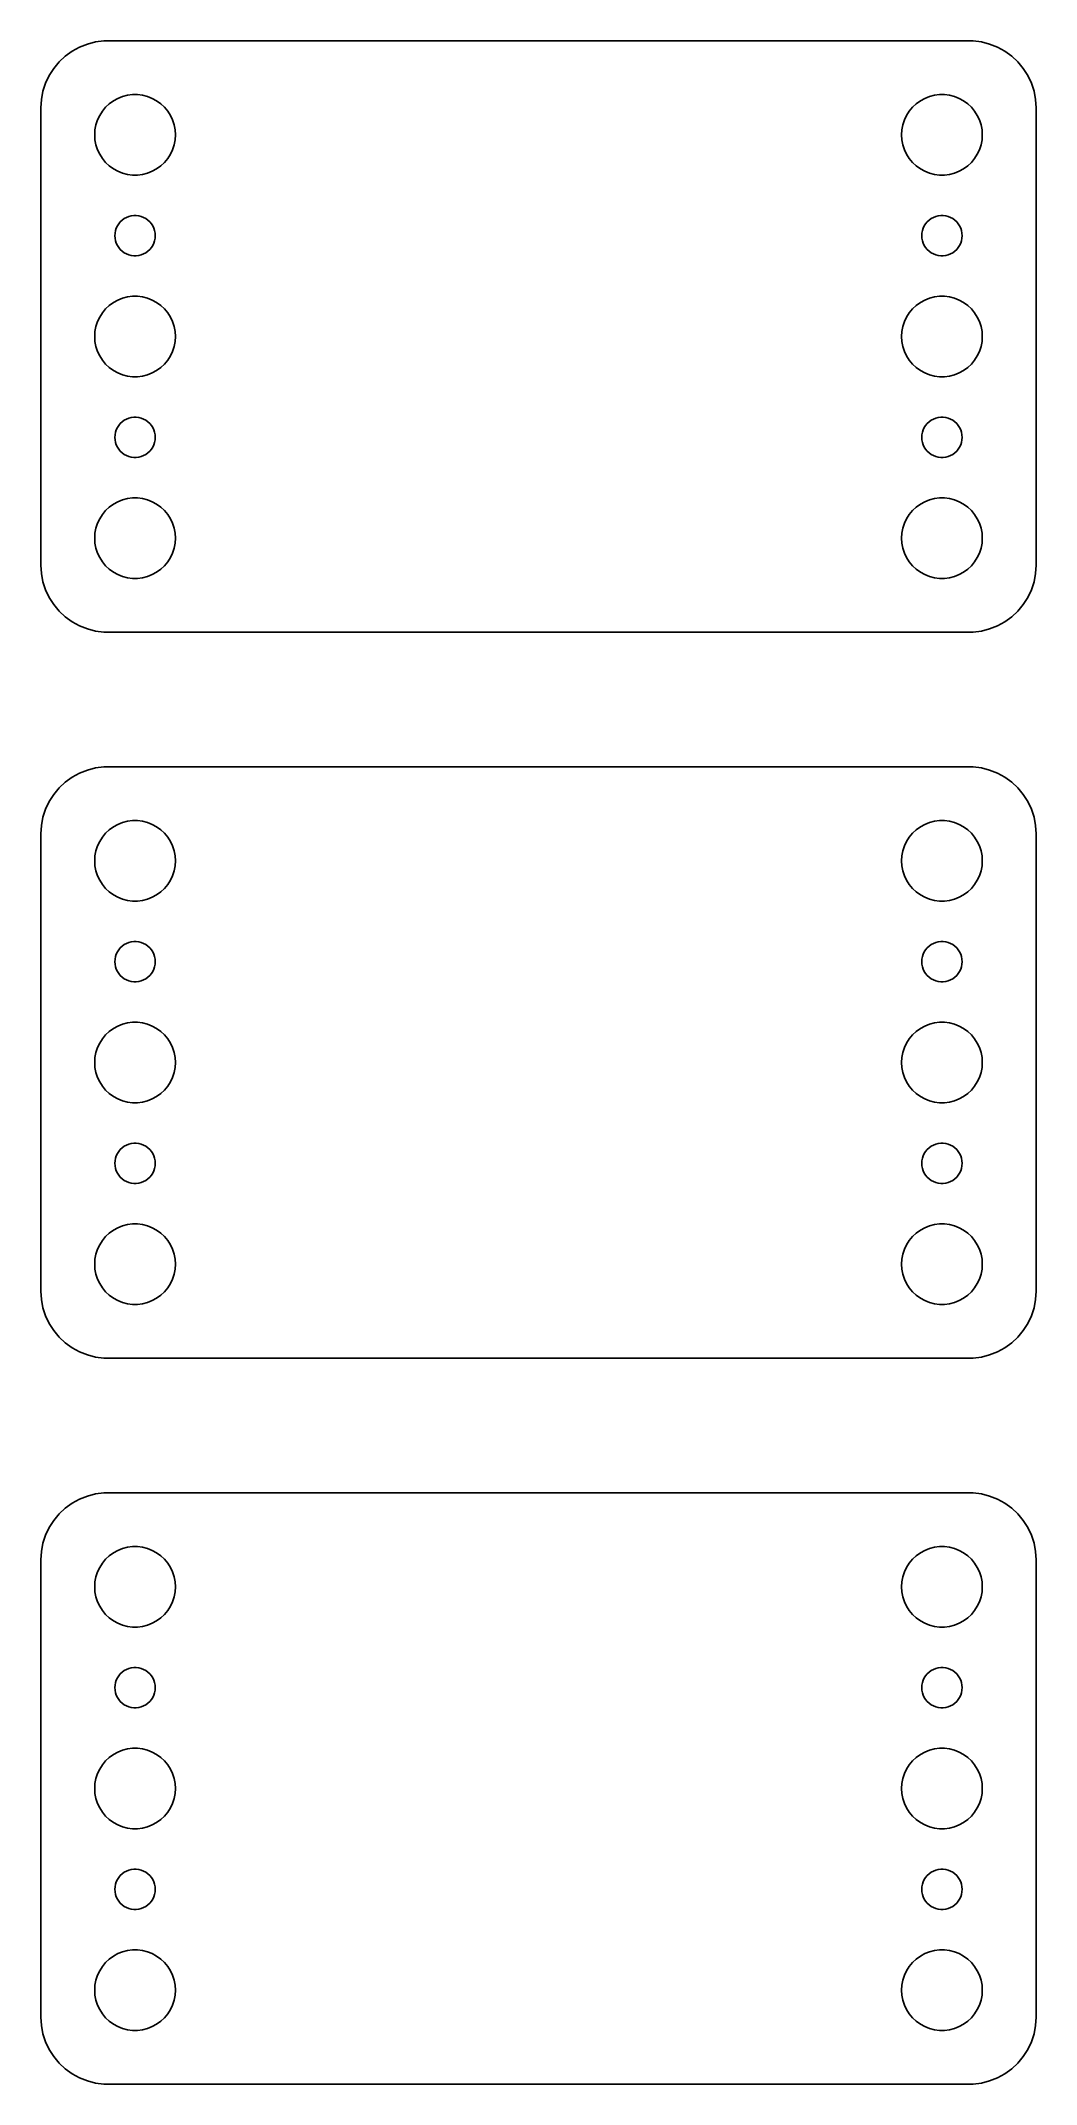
# Model space of a CAD drawing. Header units: metres. Extents: x -37 to 37, y 86 to 238.
import ezdxf

# ---------------------------------------------------------------- set-up
doc = ezdxf.new("R2010")
doc.units = ezdxf.units.M

msp = doc.modelspace()

# ---------------------------------------------------------------- linework, layer by layer
for p, q in [((-34.6791, 237.222), (-35.1871, 236.853)), ((-34.1289, 237.524), (-34.6791, 237.222)), ((-33.5451, 237.755), (-34.1289, 237.524)), ((-32.9369, 237.911), (-33.5451, 237.755)), ((-32.3139, 237.99), (-32.9369, 237.911)), ((32.3139, 237.99), (-32.3139, 237.99)), ((32.9369, 237.911), (32.3139, 237.99)), ((33.5451, 237.755), (32.9369, 237.911)), ((34.1289, 237.524), (33.5451, 237.755)), ((34.6791, 237.222), (34.1289, 237.524)), ((35.1871, 236.853), (34.6791, 237.222)), ((-36.0451, 235.939), (-36.3815, 235.409)), ((-35.6448, 236.423), (-36.0451, 235.939)), ((-35.1871, 236.853), (-35.6448, 236.423)), ((35.6448, 236.423), (35.1871, 236.853)), ((36.0451, 235.939), (35.6448, 236.423)), ((36.3815, 235.409), (36.0451, 235.939)), ((-36.8429, 234.243), (-36.9606, 233.627)), ((-36.6489, 234.841), (-36.8429, 234.243)), ((-36.3815, 235.409), (-36.6489, 234.841)), ((36.6489, 234.841), (36.3815, 235.409)), ((36.8429, 234.243), (36.6489, 234.841)), ((36.9606, 233.627), (36.8429, 234.243)), ((-36.9606, 233.627), (-37, 233)), ((-37, 233), (-37, 199)), ((-32.6289, 232.445), (-32.427, 232.763)), ((-32.427, 232.763), (-32.1869, 233.054)), ((-32.1869, 233.054), (-31.9123, 233.312)), ((-31.9123, 233.312), (-31.6075, 233.533)), ((-31.6075, 233.533), (-31.2773, 233.714)), ((-31.2773, 233.714), (-30.927, 233.853)), ((-30.927, 233.853), (-30.5621, 233.947)), ((-30.5621, 233.947), (-30.1884, 233.994)), ((-30.1884, 233.994), (-29.8116, 233.994)), ((-29.8116, 233.994), (-29.4379, 233.947)), ((-29.4379, 233.947), (-29.0729, 233.853)), ((-29.0729, 233.853), (-28.7227, 233.714)), ((-28.7227, 233.714), (-28.3925, 233.533)), ((-28.3925, 233.533), (-28.0877, 233.312)), ((-28.0877, 233.312), (-27.8131, 233.054)), ((-27.8131, 233.054), (-27.5729, 232.763)), ((-27.5729, 232.763), (-27.3711, 232.445)), ((27.3711, 232.445), (27.5729, 232.763)), ((27.5729, 232.763), (27.8131, 233.054)), ((27.8131, 233.054), (28.0877, 233.312)), ((28.0877, 233.312), (28.3925, 233.533)), ((28.3925, 233.533), (28.7227, 233.714)), ((28.7227, 233.714), (29.0729, 233.853)), ((29.0729, 233.853), (29.4379, 233.947)), ((29.4379, 233.947), (29.8116, 233.994)), ((29.8116, 233.994), (30.1884, 233.994)), ((30.1884, 233.994), (30.5621, 233.947)), ((30.5621, 233.947), (30.927, 233.853)), ((30.927, 233.853), (31.2773, 233.714)), ((31.2773, 233.714), (31.6075, 233.533)), ((31.6075, 233.533), (31.9123, 233.312)), ((31.9123, 233.312), (32.1869, 233.054)), ((32.1869, 233.054), (32.427, 232.763)), ((32.427, 232.763), (32.6289, 232.445)), ((37, 233), (36.9606, 233.627)), ((37, 199), (37, 233)), ((-33, 231), (-32.9763, 231.376)), ((-32.9763, 231.376), (-32.9057, 231.746)), ((-32.9057, 231.746), (-32.7893, 232.104)), ((-32.7893, 232.104), (-32.6289, 232.445)), ((-27.3711, 232.445), (-27.2107, 232.104)), ((-27.2107, 232.104), (-27.0942, 231.746)), ((-27.0942, 231.746), (-27.0237, 231.376)), ((-27.0237, 231.376), (-27, 231)), ((27, 231), (27.0237, 231.376)), ((27.0237, 231.376), (27.0942, 231.746)), ((27.0942, 231.746), (27.2107, 232.104)), ((27.2107, 232.104), (27.3711, 232.445)), ((32.6289, 232.445), (32.7893, 232.104)), ((32.7893, 232.104), (32.9057, 231.746)), ((32.9057, 231.746), (32.9763, 231.376)), ((32.9763, 231.376), (33, 231)), ((-32.9763, 230.624), (-33, 231)), ((-32.9057, 230.254), (-32.9763, 230.624)), ((-32.7893, 229.896), (-32.9057, 230.254)), ((-32.6289, 229.555), (-32.7893, 229.896)), ((-32.427, 229.237), (-32.6289, 229.555)), ((-27.3711, 229.555), (-27.5729, 229.237)), ((-27.2107, 229.896), (-27.3711, 229.555)), ((-27.0942, 230.254), (-27.2107, 229.896)), ((-27.0237, 230.624), (-27.0942, 230.254)), ((-27, 231), (-27.0237, 230.624)), ((27.0237, 230.624), (27, 231)), ((27.0942, 230.254), (27.0237, 230.624)), ((27.2107, 229.896), (27.0942, 230.254)), ((27.3711, 229.555), (27.2107, 229.896)), ((27.5729, 229.237), (27.3711, 229.555)), ((32.6289, 229.555), (32.427, 229.237)), ((32.7893, 229.896), (32.6289, 229.555)), ((32.9057, 230.254), (32.7893, 229.896)), ((32.9763, 230.624), (32.9057, 230.254)), ((33, 231), (32.9763, 230.624)), ((-32.1869, 228.946), (-32.427, 229.237)), ((-31.9123, 228.688), (-32.1869, 228.946)), ((-31.6075, 228.467), (-31.9123, 228.688)), ((-31.2773, 228.286), (-31.6075, 228.467)), ((-30.927, 228.147), (-31.2773, 228.286)), ((-30.5621, 228.053), (-30.927, 228.147)), ((-30.1884, 228.006), (-30.5621, 228.053)), ((-29.8116, 228.006), (-30.1884, 228.006)), ((-29.4379, 228.053), (-29.8116, 228.006)), ((-29.0729, 228.147), (-29.4379, 228.053)), ((-28.7227, 228.286), (-29.0729, 228.147)), ((-28.3925, 228.467), (-28.7227, 228.286)), ((-28.0877, 228.688), (-28.3925, 228.467)), ((-27.8131, 228.946), (-28.0877, 228.688)), ((-27.5729, 229.237), (-27.8131, 228.946)), ((27.8131, 228.946), (27.5729, 229.237)), ((28.0877, 228.688), (27.8131, 228.946)), ((28.3925, 228.467), (28.0877, 228.688)), ((28.7227, 228.286), (28.3925, 228.467)), ((29.0729, 228.147), (28.7227, 228.286)), ((29.4379, 228.053), (29.0729, 228.147)), ((29.8116, 228.006), (29.4379, 228.053)), ((30.1884, 228.006), (29.8116, 228.006)), ((30.5621, 228.053), (30.1884, 228.006)), ((30.927, 228.147), (30.5621, 228.053)), ((31.2773, 228.286), (30.927, 228.147)), ((31.6075, 228.467), (31.2773, 228.286)), ((31.9123, 228.688), (31.6075, 228.467)), ((32.1869, 228.946), (31.9123, 228.688)), ((32.427, 229.237), (32.1869, 228.946)), ((-30.4635, 224.927), (-30.2811, 224.973)), ((-30.2811, 224.973), (-30.0942, 224.997)), ((-30.0942, 224.997), (-29.9058, 224.997)), ((-29.9058, 224.997), (-29.7189, 224.973)), ((-29.7189, 224.973), (-29.5365, 224.927)), ((29.5365, 224.927), (29.7189, 224.973)), ((29.7189, 224.973), (29.9058, 224.997)), ((29.9058, 224.997), (30.0942, 224.997)), ((30.0942, 224.997), (30.2811, 224.973)), ((30.2811, 224.973), (30.4635, 224.927)), ((-31.5, 223.5), (-31.4882, 223.688)), ((-31.4882, 223.312), (-31.5, 223.5)), ((-31.4882, 223.688), (-31.4529, 223.873)), ((-31.4529, 223.873), (-31.3947, 224.052)), ((-31.3947, 224.052), (-31.3145, 224.223)), ((-31.3145, 224.223), (-31.2135, 224.382)), ((-31.2135, 224.382), (-31.0934, 224.527)), ((-31.0934, 224.527), (-30.9561, 224.656)), ((-30.9561, 224.656), (-30.8037, 224.766)), ((-30.8037, 224.766), (-30.6387, 224.857)), ((-30.6387, 224.857), (-30.4635, 224.927)), ((-29.5365, 224.927), (-29.3613, 224.857)), ((-29.3613, 224.857), (-29.1963, 224.766)), ((-29.1963, 224.766), (-29.0439, 224.656)), ((-29.0439, 224.656), (-28.9065, 224.527)), ((-28.9065, 224.527), (-28.7865, 224.382)), ((-28.7865, 224.382), (-28.6855, 224.223)), ((-28.6855, 224.223), (-28.6053, 224.052)), ((-28.6053, 224.052), (-28.5471, 223.873)), ((-28.5471, 223.873), (-28.5118, 223.688)), ((-28.5118, 223.688), (-28.5, 223.5)), ((-28.5, 223.5), (-28.5118, 223.312)), ((28.5, 223.5), (28.5118, 223.688)), ((28.5118, 223.312), (28.5, 223.5)), ((28.5118, 223.688), (28.5471, 223.873)), ((28.5471, 223.873), (28.6053, 224.052)), ((28.6053, 224.052), (28.6855, 224.223)), ((28.6855, 224.223), (28.7865, 224.382)), ((28.7865, 224.382), (28.9065, 224.527)), ((28.9065, 224.527), (29.0439, 224.656)), ((29.0439, 224.656), (29.1963, 224.766)), ((29.1963, 224.766), (29.3613, 224.857)), ((29.3613, 224.857), (29.5365, 224.927)), ((30.4635, 224.927), (30.6387, 224.857)), ((30.6387, 224.857), (30.8037, 224.766)), ((30.8037, 224.766), (30.9561, 224.656)), ((30.9561, 224.656), (31.0934, 224.527)), ((31.0934, 224.527), (31.2135, 224.382)), ((31.2135, 224.382), (31.3145, 224.223)), ((31.3145, 224.223), (31.3947, 224.052)), ((31.3947, 224.052), (31.4529, 223.873)), ((31.4529, 223.873), (31.4882, 223.688)), ((31.4882, 223.688), (31.5, 223.5)), ((31.5, 223.5), (31.4882, 223.312)), ((-31.4529, 223.127), (-31.4882, 223.312)), ((-31.3947, 222.948), (-31.4529, 223.127)), ((-31.3145, 222.777), (-31.3947, 222.948)), ((-31.2135, 222.618), (-31.3145, 222.777)), ((-31.0934, 222.473), (-31.2135, 222.618)), ((-30.9561, 222.344), (-31.0934, 222.473)), ((-30.8037, 222.234), (-30.9561, 222.344)), ((-30.6387, 222.143), (-30.8037, 222.234)), ((-30.4635, 222.073), (-30.6387, 222.143)), ((-30.2811, 222.027), (-30.4635, 222.073)), ((-30.0942, 222.003), (-30.2811, 222.027)), ((-29.9058, 222.003), (-30.0942, 222.003)), ((-29.7189, 222.027), (-29.9058, 222.003)), ((-29.5365, 222.073), (-29.7189, 222.027)), ((-29.3613, 222.143), (-29.5365, 222.073)), ((-29.1963, 222.234), (-29.3613, 222.143)), ((-29.0439, 222.344), (-29.1963, 222.234)), ((-28.9065, 222.473), (-29.0439, 222.344)), ((-28.7865, 222.618), (-28.9065, 222.473)), ((-28.6855, 222.777), (-28.7865, 222.618)), ((-28.6053, 222.948), (-28.6855, 222.777)), ((-28.5471, 223.127), (-28.6053, 222.948)), ((-28.5118, 223.312), (-28.5471, 223.127)), ((28.5471, 223.127), (28.5118, 223.312)), ((28.6053, 222.948), (28.5471, 223.127)), ((28.6855, 222.777), (28.6053, 222.948)), ((28.7865, 222.618), (28.6855, 222.777)), ((28.9065, 222.473), (28.7865, 222.618)), ((29.0439, 222.344), (28.9065, 222.473)), ((29.1963, 222.234), (29.0439, 222.344)), ((29.3613, 222.143), (29.1963, 222.234)), ((29.5365, 222.073), (29.3613, 222.143)), ((29.7189, 222.027), (29.5365, 222.073)), ((29.9058, 222.003), (29.7189, 222.027)), ((30.0942, 222.003), (29.9058, 222.003)), ((30.2811, 222.027), (30.0942, 222.003)), ((30.4635, 222.073), (30.2811, 222.027)), ((30.6387, 222.143), (30.4635, 222.073)), ((30.8037, 222.234), (30.6387, 222.143)), ((30.9561, 222.344), (30.8037, 222.234)), ((31.0934, 222.473), (30.9561, 222.344)), ((31.2135, 222.618), (31.0934, 222.473)), ((31.3145, 222.777), (31.2135, 222.618)), ((31.3947, 222.948), (31.3145, 222.777)), ((31.4529, 223.127), (31.3947, 222.948)), ((31.4882, 223.312), (31.4529, 223.127)), ((-31.2773, 218.714), (-30.927, 218.853)), ((-30.927, 218.853), (-30.5621, 218.947)), ((-30.5621, 218.947), (-30.1884, 218.994)), ((-30.1884, 218.994), (-29.8116, 218.994)), ((-29.8116, 218.994), (-29.4379, 218.947)), ((-29.4379, 218.947), (-29.0729, 218.853)), ((-29.0729, 218.853), (-28.7227, 218.714)), ((28.7227, 218.714), (29.0729, 218.853)), ((29.0729, 218.853), (29.4379, 218.947)), ((29.4379, 218.947), (29.8116, 218.994)), ((29.8116, 218.994), (30.1884, 218.994)), ((30.1884, 218.994), (30.5621, 218.947)), ((30.5621, 218.947), (30.927, 218.853)), ((30.927, 218.853), (31.2773, 218.714)), ((-32.7893, 217.104), (-32.6289, 217.445)), ((-32.6289, 217.445), (-32.427, 217.763)), ((-32.427, 217.763), (-32.1869, 218.054)), ((-32.1869, 218.054), (-31.9123, 218.312)), ((-31.9123, 218.312), (-31.6075, 218.533)), ((-31.6075, 218.533), (-31.2773, 218.714)), ((-28.7227, 218.714), (-28.3925, 218.533)), ((-28.3925, 218.533), (-28.0877, 218.312)), ((-28.0877, 218.312), (-27.8131, 218.054)), ((-27.8131, 218.054), (-27.5729, 217.763)), ((-27.5729, 217.763), (-27.3711, 217.445)), ((-27.3711, 217.445), (-27.2107, 217.104)), ((27.2107, 217.104), (27.3711, 217.445)), ((27.3711, 217.445), (27.5729, 217.763)), ((27.5729, 217.763), (27.8131, 218.054)), ((27.8131, 218.054), (28.0877, 218.312)), ((28.0877, 218.312), (28.3925, 218.533)), ((28.3925, 218.533), (28.7227, 218.714)), ((31.2773, 218.714), (31.6075, 218.533)), ((31.6075, 218.533), (31.9123, 218.312)), ((31.9123, 218.312), (32.1869, 218.054)), ((32.1869, 218.054), (32.427, 217.763)), ((32.427, 217.763), (32.6289, 217.445)), ((32.6289, 217.445), (32.7893, 217.104)), ((-33, 216), (-32.9763, 216.376)), ((-32.9763, 215.624), (-33, 216)), ((-32.9763, 216.376), (-32.9057, 216.746)), ((-32.9057, 216.746), (-32.7893, 217.104)), ((-27.2107, 217.104), (-27.0942, 216.746)), ((-27.0942, 216.746), (-27.0237, 216.376)), ((-27.0237, 216.376), (-27, 216)), ((-27, 216), (-27.0237, 215.624)), ((27, 216), (27.0237, 216.376)), ((27.0237, 215.624), (27, 216)), ((27.0237, 216.376), (27.0942, 216.746)), ((27.0942, 216.746), (27.2107, 217.104)), ((32.7893, 217.104), (32.9057, 216.746)), ((32.9057, 216.746), (32.9763, 216.376)), ((32.9763, 216.376), (33, 216)), ((33, 216), (32.9763, 215.624)), ((-32.9057, 215.254), (-32.9763, 215.624)), ((-32.7893, 214.896), (-32.9057, 215.254)), ((-32.6289, 214.555), (-32.7893, 214.896)), ((-32.427, 214.237), (-32.6289, 214.555)), ((-27.3711, 214.555), (-27.5729, 214.237)), ((-27.2107, 214.896), (-27.3711, 214.555)), ((-27.0942, 215.254), (-27.2107, 214.896)), ((-27.0237, 215.624), (-27.0942, 215.254)), ((27.0942, 215.254), (27.0237, 215.624)), ((27.2107, 214.896), (27.0942, 215.254)), ((27.3711, 214.555), (27.2107, 214.896)), ((27.5729, 214.237), (27.3711, 214.555)), ((32.6289, 214.555), (32.427, 214.237)), ((32.7893, 214.896), (32.6289, 214.555)), ((32.9057, 215.254), (32.7893, 214.896)), ((32.9763, 215.624), (32.9057, 215.254)), ((-32.1869, 213.946), (-32.427, 214.237)), ((-31.9123, 213.688), (-32.1869, 213.946)), ((-31.6075, 213.467), (-31.9123, 213.688)), ((-31.2773, 213.286), (-31.6075, 213.467)), ((-30.927, 213.147), (-31.2773, 213.286)), ((-30.5621, 213.053), (-30.927, 213.147)), ((-30.1884, 213.006), (-30.5621, 213.053)), ((-29.8116, 213.006), (-30.1884, 213.006)), ((-29.4379, 213.053), (-29.8116, 213.006)), ((-29.0729, 213.147), (-29.4379, 213.053)), ((-28.7227, 213.286), (-29.0729, 213.147)), ((-28.3925, 213.467), (-28.7227, 213.286)), ((-28.0877, 213.688), (-28.3925, 213.467)), ((-27.8131, 213.946), (-28.0877, 213.688)), ((-27.5729, 214.237), (-27.8131, 213.946)), ((27.8131, 213.946), (27.5729, 214.237)), ((28.0877, 213.688), (27.8131, 213.946)), ((28.3925, 213.467), (28.0877, 213.688)), ((28.7227, 213.286), (28.3925, 213.467)), ((29.0729, 213.147), (28.7227, 213.286)), ((29.4379, 213.053), (29.0729, 213.147)), ((29.8116, 213.006), (29.4379, 213.053)), ((30.1884, 213.006), (29.8116, 213.006)), ((30.5621, 213.053), (30.1884, 213.006)), ((30.927, 213.147), (30.5621, 213.053)), ((31.2773, 213.286), (30.927, 213.147)), ((31.6075, 213.467), (31.2773, 213.286)), ((31.9123, 213.688), (31.6075, 213.467)), ((32.1869, 213.946), (31.9123, 213.688)), ((32.427, 214.237), (32.1869, 213.946)), ((-30.9561, 209.656), (-30.8037, 209.766)), ((-30.8037, 209.766), (-30.6387, 209.857)), ((-30.6387, 209.857), (-30.4635, 209.927)), ((-30.4635, 209.927), (-30.2811, 209.973)), ((-30.2811, 209.973), (-30.0942, 209.997)), ((-30.0942, 209.997), (-29.9058, 209.997)), ((-29.9058, 209.997), (-29.7189, 209.973)), ((-29.7189, 209.973), (-29.5365, 209.927)), ((-29.5365, 209.927), (-29.3613, 209.857)), ((-29.3613, 209.857), (-29.1963, 209.766)), ((-29.1963, 209.766), (-29.0439, 209.656)), ((29.0439, 209.656), (29.1963, 209.766)), ((29.1963, 209.766), (29.3613, 209.857)), ((29.3613, 209.857), (29.5365, 209.927)), ((29.5365, 209.927), (29.7189, 209.973)), ((29.7189, 209.973), (29.9058, 209.997)), ((29.9058, 209.997), (30.0942, 209.997)), ((30.0942, 209.997), (30.2811, 209.973)), ((30.2811, 209.973), (30.4635, 209.927)), ((30.4635, 209.927), (30.6387, 209.857)), ((30.6387, 209.857), (30.8037, 209.766)), ((30.8037, 209.766), (30.9561, 209.656)), ((-31.5, 208.5), (-31.4882, 208.688)), ((-31.4882, 208.312), (-31.5, 208.5)), ((-31.4882, 208.688), (-31.4529, 208.873)), ((-31.4529, 208.127), (-31.4882, 208.312)), ((-31.4529, 208.873), (-31.3947, 209.052)), ((-31.3947, 209.052), (-31.3145, 209.223)), ((-31.3145, 209.223), (-31.2135, 209.382)), ((-31.2135, 209.382), (-31.0934, 209.527)), ((-31.0934, 209.527), (-30.9561, 209.656)), ((-29.0439, 209.656), (-28.9065, 209.527)), ((-28.9065, 209.527), (-28.7865, 209.382)), ((-28.7865, 209.382), (-28.6855, 209.223)), ((-28.6855, 209.223), (-28.6053, 209.052)), ((-28.6053, 209.052), (-28.5471, 208.873)), ((-28.5471, 208.873), (-28.5118, 208.688)), ((-28.5118, 208.312), (-28.5471, 208.127)), ((-28.5118, 208.688), (-28.5, 208.5)), ((-28.5, 208.5), (-28.5118, 208.312)), ((28.5, 208.5), (28.5118, 208.688)), ((28.5118, 208.312), (28.5, 208.5)), ((28.5118, 208.688), (28.5471, 208.873)), ((28.5471, 208.127), (28.5118, 208.312)), ((28.5471, 208.873), (28.6053, 209.052)), ((28.6053, 209.052), (28.6855, 209.223)), ((28.6855, 209.223), (28.7865, 209.382)), ((28.7865, 209.382), (28.9065, 209.527)), ((28.9065, 209.527), (29.0439, 209.656)), ((30.9561, 209.656), (31.0934, 209.527)), ((31.0934, 209.527), (31.2135, 209.382)), ((31.2135, 209.382), (31.3145, 209.223)), ((31.3145, 209.223), (31.3947, 209.052)), ((31.3947, 209.052), (31.4529, 208.873)), ((31.4529, 208.873), (31.4882, 208.688)), ((31.4882, 208.312), (31.4529, 208.127)), ((31.4882, 208.688), (31.5, 208.5)), ((31.5, 208.5), (31.4882, 208.312)), ((-31.3947, 207.948), (-31.4529, 208.127)), ((-31.3145, 207.777), (-31.3947, 207.948)), ((-31.2135, 207.618), (-31.3145, 207.777)), ((-31.0934, 207.473), (-31.2135, 207.618)), ((-30.9561, 207.344), (-31.0934, 207.473)), ((-30.8037, 207.234), (-30.9561, 207.344)), ((-30.6387, 207.143), (-30.8037, 207.234)), ((-30.4635, 207.073), (-30.6387, 207.143)), ((-30.2811, 207.027), (-30.4635, 207.073)), ((-30.0942, 207.003), (-30.2811, 207.027)), ((-29.9058, 207.003), (-30.0942, 207.003)), ((-29.7189, 207.027), (-29.9058, 207.003)), ((-29.5365, 207.073), (-29.7189, 207.027)), ((-29.3613, 207.143), (-29.5365, 207.073)), ((-29.1963, 207.234), (-29.3613, 207.143)), ((-29.0439, 207.344), (-29.1963, 207.234)), ((-28.9065, 207.473), (-29.0439, 207.344)), ((-28.7865, 207.618), (-28.9065, 207.473)), ((-28.6855, 207.777), (-28.7865, 207.618)), ((-28.6053, 207.948), (-28.6855, 207.777)), ((-28.5471, 208.127), (-28.6053, 207.948)), ((28.6053, 207.948), (28.5471, 208.127)), ((28.6855, 207.777), (28.6053, 207.948)), ((28.7865, 207.618), (28.6855, 207.777)), ((28.9065, 207.473), (28.7865, 207.618)), ((29.0439, 207.344), (28.9065, 207.473)), ((29.1963, 207.234), (29.0439, 207.344)), ((29.3613, 207.143), (29.1963, 207.234)), ((29.5365, 207.073), (29.3613, 207.143)), ((29.7189, 207.027), (29.5365, 207.073)), ((29.9058, 207.003), (29.7189, 207.027)), ((30.0942, 207.003), (29.9058, 207.003)), ((30.2811, 207.027), (30.0942, 207.003)), ((30.4635, 207.073), (30.2811, 207.027)), ((30.6387, 207.143), (30.4635, 207.073)), ((30.8037, 207.234), (30.6387, 207.143)), ((30.9561, 207.344), (30.8037, 207.234)), ((31.0934, 207.473), (30.9561, 207.344)), ((31.2135, 207.618), (31.0934, 207.473)), ((31.3145, 207.777), (31.2135, 207.618)), ((31.3947, 207.948), (31.3145, 207.777)), ((31.4529, 208.127), (31.3947, 207.948)), ((-31.6075, 203.533), (-31.2773, 203.714)), ((-31.2773, 203.714), (-30.927, 203.853)), ((-30.927, 203.853), (-30.5621, 203.947)), ((-30.5621, 203.947), (-30.1884, 203.994)), ((-30.1884, 203.994), (-29.8116, 203.994)), ((-29.8116, 203.994), (-29.4379, 203.947)), ((-29.4379, 203.947), (-29.0729, 203.853)), ((-29.0729, 203.853), (-28.7227, 203.714)), ((-28.7227, 203.714), (-28.3925, 203.533)), ((28.3925, 203.533), (28.7227, 203.714)), ((28.7227, 203.714), (29.0729, 203.853)), ((29.0729, 203.853), (29.4379, 203.947)), ((29.4379, 203.947), (29.8116, 203.994)), ((29.8116, 203.994), (30.1884, 203.994)), ((30.1884, 203.994), (30.5621, 203.947)), ((30.5621, 203.947), (30.927, 203.853)), ((30.927, 203.853), (31.2773, 203.714)), ((31.2773, 203.714), (31.6075, 203.533)), ((-32.7893, 202.104), (-32.6289, 202.445)), ((-32.6289, 202.445), (-32.427, 202.763)), ((-32.427, 202.763), (-32.1869, 203.054)), ((-32.1869, 203.054), (-31.9123, 203.312)), ((-31.9123, 203.312), (-31.6075, 203.533)), ((-28.3925, 203.533), (-28.0877, 203.312)), ((-28.0877, 203.312), (-27.8131, 203.054)), ((-27.8131, 203.054), (-27.5729, 202.763)), ((-27.5729, 202.763), (-27.3711, 202.445)), ((-27.3711, 202.445), (-27.2107, 202.104)), ((27.2107, 202.104), (27.3711, 202.445)), ((27.3711, 202.445), (27.5729, 202.763)), ((27.5729, 202.763), (27.8131, 203.054)), ((27.8131, 203.054), (28.0877, 203.312)), ((28.0877, 203.312), (28.3925, 203.533)), ((31.6075, 203.533), (31.9123, 203.312)), ((31.9123, 203.312), (32.1869, 203.054)), ((32.1869, 203.054), (32.427, 202.763)), ((32.427, 202.763), (32.6289, 202.445)), ((32.6289, 202.445), (32.7893, 202.104)), ((-33, 201), (-32.9763, 201.376)), ((-32.9763, 200.624), (-33, 201)), ((-32.9763, 201.376), (-32.9057, 201.746)), ((-32.9057, 200.254), (-32.9763, 200.624)), ((-32.9057, 201.746), (-32.7893, 202.104)), ((-27.2107, 202.104), (-27.0942, 201.746)), ((-27.0942, 201.746), (-27.0237, 201.376)), ((-27.0237, 200.624), (-27.0942, 200.254)), ((-27.0237, 201.376), (-27, 201)), ((-27, 201), (-27.0237, 200.624)), ((27, 201), (27.0237, 201.376)), ((27.0237, 200.624), (27, 201)), ((27.0237, 201.376), (27.0942, 201.746)), ((27.0942, 200.254), (27.0237, 200.624)), ((27.0942, 201.746), (27.2107, 202.104)), ((32.7893, 202.104), (32.9057, 201.746)), ((32.9057, 201.746), (32.9763, 201.376)), ((32.9763, 200.624), (32.9057, 200.254)), ((32.9763, 201.376), (33, 201)), ((33, 201), (32.9763, 200.624)), ((-32.7893, 199.896), (-32.9057, 200.254)), ((-32.6289, 199.555), (-32.7893, 199.896)), ((-32.427, 199.237), (-32.6289, 199.555)), ((-32.1869, 198.946), (-32.427, 199.237)), ((-27.5729, 199.237), (-27.8131, 198.946)), ((-27.3711, 199.555), (-27.5729, 199.237)), ((-27.2107, 199.896), (-27.3711, 199.555)), ((-27.0942, 200.254), (-27.2107, 199.896)), ((27.2107, 199.896), (27.0942, 200.254)), ((27.3711, 199.555), (27.2107, 199.896)), ((27.5729, 199.237), (27.3711, 199.555)), ((27.8131, 198.946), (27.5729, 199.237)), ((32.427, 199.237), (32.1869, 198.946)), ((32.6289, 199.555), (32.427, 199.237)), ((32.7893, 199.896), (32.6289, 199.555)), ((32.9057, 200.254), (32.7893, 199.896)), ((-37, 199), (-36.9606, 198.373)), ((-36.9606, 198.373), (-36.8429, 197.757)), ((-36.8429, 197.757), (-36.6489, 197.159)), ((-31.9123, 198.688), (-32.1869, 198.946)), ((-31.6075, 198.467), (-31.9123, 198.688)), ((-31.2773, 198.286), (-31.6075, 198.467)), ((-30.927, 198.147), (-31.2773, 198.286)), ((-30.5621, 198.053), (-30.927, 198.147)), ((-30.1884, 198.006), (-30.5621, 198.053)), ((-29.8116, 198.006), (-30.1884, 198.006)), ((-29.4379, 198.053), (-29.8116, 198.006)), ((-29.0729, 198.147), (-29.4379, 198.053)), ((-28.7227, 198.286), (-29.0729, 198.147)), ((-28.3925, 198.467), (-28.7227, 198.286)), ((-28.0877, 198.688), (-28.3925, 198.467)), ((-27.8131, 198.946), (-28.0877, 198.688)), ((28.0877, 198.688), (27.8131, 198.946)), ((28.3925, 198.467), (28.0877, 198.688)), ((28.7227, 198.286), (28.3925, 198.467)), ((29.0729, 198.147), (28.7227, 198.286)), ((29.4379, 198.053), (29.0729, 198.147)), ((29.8116, 198.006), (29.4379, 198.053)), ((30.1884, 198.006), (29.8116, 198.006)), ((30.5621, 198.053), (30.1884, 198.006)), ((30.927, 198.147), (30.5621, 198.053)), ((31.2773, 198.286), (30.927, 198.147)), ((31.6075, 198.467), (31.2773, 198.286)), ((31.9123, 198.688), (31.6075, 198.467)), ((32.1869, 198.946), (31.9123, 198.688)), ((36.6489, 197.159), (36.8429, 197.757)), ((36.8429, 197.757), (36.9606, 198.373)), ((36.9606, 198.373), (37, 199)), ((-36.6489, 197.159), (-36.3815, 196.591)), ((-36.3815, 196.591), (-36.0451, 196.061)), ((-36.0451, 196.061), (-35.6448, 195.577)), ((35.6448, 195.577), (36.0451, 196.061)), ((36.0451, 196.061), (36.3815, 196.591)), ((36.3815, 196.591), (36.6489, 197.159)), ((-35.6448, 195.577), (-35.1871, 195.147)), ((-35.1871, 195.147), (-34.6791, 194.778)), ((-34.6791, 194.778), (-34.1289, 194.476)), ((34.1289, 194.476), (34.6791, 194.778)), ((34.6791, 194.778), (35.1871, 195.147)), ((35.1871, 195.147), (35.6448, 195.577)), ((-34.1289, 194.476), (-33.5451, 194.245)), ((-33.5451, 194.245), (-32.9369, 194.089)), ((-32.9369, 194.089), (-32.3139, 194.01)), ((-32.3139, 194.01), (32.3139, 194.01)), ((32.3139, 194.01), (32.9369, 194.089)), ((32.9369, 194.089), (33.5451, 194.245)), ((33.5451, 194.245), (34.1289, 194.476)), ((-32.9369, 183.911), (-33.5451, 183.755)), ((-32.3139, 183.99), (-32.9369, 183.911)), ((32.3139, 183.99), (-32.3139, 183.99)), ((32.9369, 183.911), (32.3139, 183.99)), ((33.5451, 183.755), (32.9369, 183.911)), ((-35.6448, 182.423), (-36.0451, 181.939)), ((-35.1871, 182.853), (-35.6448, 182.423)), ((-34.6791, 183.222), (-35.1871, 182.853)), ((-34.1289, 183.524), (-34.6791, 183.222)), ((-33.5451, 183.755), (-34.1289, 183.524)), ((34.1289, 183.524), (33.5451, 183.755)), ((34.6791, 183.222), (34.1289, 183.524)), ((35.1871, 182.853), (34.6791, 183.222)), ((35.6448, 182.423), (35.1871, 182.853)), ((36.0451, 181.939), (35.6448, 182.423)), ((-36.3815, 181.409), (-36.6489, 180.841)), ((-36.0451, 181.939), (-36.3815, 181.409)), ((36.3815, 181.409), (36.0451, 181.939)), ((36.6489, 180.841), (36.3815, 181.409)), ((-36.9606, 179.627), (-37, 179)), ((-36.8429, 180.243), (-36.9606, 179.627)), ((-36.6489, 180.841), (-36.8429, 180.243)), ((-31.9123, 179.312), (-31.6075, 179.533)), ((-31.6075, 179.533), (-31.2773, 179.714)), ((-31.2773, 179.714), (-30.927, 179.853)), ((-30.927, 179.853), (-30.5621, 179.947)), ((-30.5621, 179.947), (-30.1884, 179.994)), ((-30.1884, 179.994), (-29.8116, 179.994)), ((-29.8116, 179.994), (-29.4379, 179.947)), ((-29.4379, 179.947), (-29.0729, 179.853)), ((-29.0729, 179.853), (-28.7227, 179.714)), ((-28.7227, 179.714), (-28.3925, 179.533)), ((-28.3925, 179.533), (-28.0877, 179.312)), ((28.0877, 179.312), (28.3925, 179.533)), ((28.3925, 179.533), (28.7227, 179.714)), ((28.7227, 179.714), (29.0729, 179.853)), ((29.0729, 179.853), (29.4379, 179.947)), ((29.4379, 179.947), (29.8116, 179.994)), ((29.8116, 179.994), (30.1884, 179.994)), ((30.1884, 179.994), (30.5621, 179.947)), ((30.5621, 179.947), (30.927, 179.853)), ((30.927, 179.853), (31.2773, 179.714)), ((31.2773, 179.714), (31.6075, 179.533)), ((31.6075, 179.533), (31.9123, 179.312)), ((36.8429, 180.243), (36.6489, 180.841)), ((36.9606, 179.627), (36.8429, 180.243)), ((37, 179), (36.9606, 179.627)), ((-37, 179), (-37, 145)), ((-32.9057, 177.746), (-32.7893, 178.104)), ((-32.7893, 178.104), (-32.6289, 178.445)), ((-32.6289, 178.445), (-32.427, 178.763)), ((-32.427, 178.763), (-32.1869, 179.054)), ((-32.1869, 179.054), (-31.9123, 179.312)), ((-28.0877, 179.312), (-27.8131, 179.054)), ((-27.8131, 179.054), (-27.5729, 178.763)), ((-27.5729, 178.763), (-27.3711, 178.445)), ((-27.3711, 178.445), (-27.2107, 178.104)), ((-27.2107, 178.104), (-27.0942, 177.746)), ((27.0942, 177.746), (27.2107, 178.104)), ((27.2107, 178.104), (27.3711, 178.445)), ((27.3711, 178.445), (27.5729, 178.763)), ((27.5729, 178.763), (27.8131, 179.054)), ((27.8131, 179.054), (28.0877, 179.312)), ((31.9123, 179.312), (32.1869, 179.054)), ((32.1869, 179.054), (32.427, 178.763)), ((32.427, 178.763), (32.6289, 178.445)), ((32.6289, 178.445), (32.7893, 178.104)), ((32.7893, 178.104), (32.9057, 177.746)), ((37, 145), (37, 179)), ((-33, 177), (-32.9763, 177.376)), ((-32.9763, 176.624), (-33, 177)), ((-32.9763, 177.376), (-32.9057, 177.746)), ((-32.9057, 176.254), (-32.9763, 176.624)), ((-27.0942, 177.746), (-27.0237, 177.376)), ((-27.0237, 176.624), (-27.0942, 176.254)), ((-27.0237, 177.376), (-27, 177)), ((-27, 177), (-27.0237, 176.624)), ((27, 177), (27.0237, 177.376)), ((27.0237, 176.624), (27, 177)), ((27.0237, 177.376), (27.0942, 177.746)), ((27.0942, 176.254), (27.0237, 176.624)), ((32.9057, 177.746), (32.9763, 177.376)), ((32.9763, 176.624), (32.9057, 176.254)), ((32.9763, 177.376), (33, 177)), ((33, 177), (32.9763, 176.624)), ((-32.7893, 175.896), (-32.9057, 176.254)), ((-32.6289, 175.555), (-32.7893, 175.896)), ((-32.427, 175.237), (-32.6289, 175.555)), ((-32.1869, 174.946), (-32.427, 175.237)), ((-31.9123, 174.688), (-32.1869, 174.946)), ((-27.8131, 174.946), (-28.0877, 174.688)), ((-27.5729, 175.237), (-27.8131, 174.946)), ((-27.3711, 175.555), (-27.5729, 175.237)), ((-27.2107, 175.896), (-27.3711, 175.555)), ((-27.0942, 176.254), (-27.2107, 175.896)), ((27.2107, 175.896), (27.0942, 176.254)), ((27.3711, 175.555), (27.2107, 175.896)), ((27.5729, 175.237), (27.3711, 175.555)), ((27.8131, 174.946), (27.5729, 175.237)), ((28.0877, 174.688), (27.8131, 174.946)), ((32.1869, 174.946), (31.9123, 174.688)), ((32.427, 175.237), (32.1869, 174.946)), ((32.6289, 175.555), (32.427, 175.237)), ((32.7893, 175.896), (32.6289, 175.555)), ((32.9057, 176.254), (32.7893, 175.896)), ((-31.6075, 174.467), (-31.9123, 174.688)), ((-31.2773, 174.286), (-31.6075, 174.467)), ((-30.927, 174.147), (-31.2773, 174.286)), ((-30.5621, 174.053), (-30.927, 174.147)), ((-30.1884, 174.006), (-30.5621, 174.053)), ((-29.8116, 174.006), (-30.1884, 174.006)), ((-29.4379, 174.053), (-29.8116, 174.006)), ((-29.0729, 174.147), (-29.4379, 174.053)), ((-28.7227, 174.286), (-29.0729, 174.147)), ((-28.3925, 174.467), (-28.7227, 174.286)), ((-28.0877, 174.688), (-28.3925, 174.467)), ((28.3925, 174.467), (28.0877, 174.688)), ((28.7227, 174.286), (28.3925, 174.467)), ((29.0729, 174.147), (28.7227, 174.286)), ((29.4379, 174.053), (29.0729, 174.147)), ((29.8116, 174.006), (29.4379, 174.053)), ((30.1884, 174.006), (29.8116, 174.006)), ((30.5621, 174.053), (30.1884, 174.006)), ((30.927, 174.147), (30.5621, 174.053)), ((31.2773, 174.286), (30.927, 174.147)), ((31.6075, 174.467), (31.2773, 174.286)), ((31.9123, 174.688), (31.6075, 174.467)), ((-31.3947, 170.052), (-31.3145, 170.223)), ((-31.3145, 170.223), (-31.2135, 170.382)), ((-31.2135, 170.382), (-31.0934, 170.527)), ((-31.0934, 170.527), (-30.9561, 170.656)), ((-30.9561, 170.656), (-30.8037, 170.766)), ((-30.8037, 170.766), (-30.6387, 170.857)), ((-30.6387, 170.857), (-30.4635, 170.927)), ((-30.4635, 170.927), (-30.2811, 170.973)), ((-30.2811, 170.973), (-30.0942, 170.997)), ((-30.0942, 170.997), (-29.9058, 170.997)), ((-29.9058, 170.997), (-29.7189, 170.973)), ((-29.7189, 170.973), (-29.5365, 170.927)), ((-29.5365, 170.927), (-29.3613, 170.857)), ((-29.3613, 170.857), (-29.1963, 170.766)), ((-29.1963, 170.766), (-29.0439, 170.656)), ((-29.0439, 170.656), (-28.9065, 170.527)), ((-28.9065, 170.527), (-28.7865, 170.382)), ((-28.7865, 170.382), (-28.6855, 170.223)), ((-28.6855, 170.223), (-28.6053, 170.052)), ((28.6053, 170.052), (28.6855, 170.223)), ((28.6855, 170.223), (28.7865, 170.382)), ((28.7865, 170.382), (28.9065, 170.527)), ((28.9065, 170.527), (29.0439, 170.656)), ((29.0439, 170.656), (29.1963, 170.766)), ((29.1963, 170.766), (29.3613, 170.857)), ((29.3613, 170.857), (29.5365, 170.927)), ((29.5365, 170.927), (29.7189, 170.973)), ((29.7189, 170.973), (29.9058, 170.997)), ((29.9058, 170.997), (30.0942, 170.997)), ((30.0942, 170.997), (30.2811, 170.973)), ((30.2811, 170.973), (30.4635, 170.927)), ((30.4635, 170.927), (30.6387, 170.857)), ((30.6387, 170.857), (30.8037, 170.766)), ((30.8037, 170.766), (30.9561, 170.656)), ((30.9561, 170.656), (31.0934, 170.527)), ((31.0934, 170.527), (31.2135, 170.382)), ((31.2135, 170.382), (31.3145, 170.223)), ((31.3145, 170.223), (31.3947, 170.052)), ((-31.5, 169.5), (-31.4882, 169.688)), ((-31.4882, 169.312), (-31.5, 169.5)), ((-31.4882, 169.688), (-31.4529, 169.873)), ((-31.4529, 169.127), (-31.4882, 169.312)), ((-31.4529, 169.873), (-31.3947, 170.052)), ((-31.3947, 168.948), (-31.4529, 169.127)), ((-31.3145, 168.777), (-31.3947, 168.948)), ((-31.2135, 168.618), (-31.3145, 168.777)), ((-28.6855, 168.777), (-28.7865, 168.618)), ((-28.6053, 168.948), (-28.6855, 168.777)), ((-28.6053, 170.052), (-28.5471, 169.873)), ((-28.5471, 169.127), (-28.6053, 168.948)), ((-28.5471, 169.873), (-28.5118, 169.688)), ((-28.5118, 169.312), (-28.5471, 169.127)), ((-28.5118, 169.688), (-28.5, 169.5)), ((-28.5, 169.5), (-28.5118, 169.312)), ((28.5, 169.5), (28.5118, 169.688)), ((28.5118, 169.312), (28.5, 169.5)), ((28.5118, 169.688), (28.5471, 169.873)), ((28.5471, 169.127), (28.5118, 169.312)), ((28.5471, 169.873), (28.6053, 170.052)), ((28.6053, 168.948), (28.5471, 169.127)), ((28.6855, 168.777), (28.6053, 168.948)), ((28.7865, 168.618), (28.6855, 168.777)), ((31.3145, 168.777), (31.2135, 168.618)), ((31.3947, 168.948), (31.3145, 168.777)), ((31.3947, 170.052), (31.4529, 169.873)), ((31.4529, 169.127), (31.3947, 168.948)), ((31.4529, 169.873), (31.4882, 169.688)), ((31.4882, 169.312), (31.4529, 169.127)), ((31.4882, 169.688), (31.5, 169.5)), ((31.5, 169.5), (31.4882, 169.312)), ((-31.0934, 168.473), (-31.2135, 168.618)), ((-30.9561, 168.344), (-31.0934, 168.473)), ((-30.8037, 168.234), (-30.9561, 168.344)), ((-30.6387, 168.143), (-30.8037, 168.234)), ((-30.4635, 168.073), (-30.6387, 168.143)), ((-30.2811, 168.027), (-30.4635, 168.073)), ((-30.0942, 168.003), (-30.2811, 168.027)), ((-29.9058, 168.003), (-30.0942, 168.003)), ((-29.7189, 168.027), (-29.9058, 168.003)), ((-29.5365, 168.073), (-29.7189, 168.027)), ((-29.3613, 168.143), (-29.5365, 168.073)), ((-29.1963, 168.234), (-29.3613, 168.143)), ((-29.0439, 168.344), (-29.1963, 168.234)), ((-28.9065, 168.473), (-29.0439, 168.344)), ((-28.7865, 168.618), (-28.9065, 168.473)), ((28.9065, 168.473), (28.7865, 168.618)), ((29.0439, 168.344), (28.9065, 168.473)), ((29.1963, 168.234), (29.0439, 168.344)), ((29.3613, 168.143), (29.1963, 168.234)), ((29.5365, 168.073), (29.3613, 168.143)), ((29.7189, 168.027), (29.5365, 168.073)), ((29.9058, 168.003), (29.7189, 168.027)), ((30.0942, 168.003), (29.9058, 168.003)), ((30.2811, 168.027), (30.0942, 168.003)), ((30.4635, 168.073), (30.2811, 168.027)), ((30.6387, 168.143), (30.4635, 168.073)), ((30.8037, 168.234), (30.6387, 168.143)), ((30.9561, 168.344), (30.8037, 168.234)), ((31.0934, 168.473), (30.9561, 168.344)), ((31.2135, 168.618), (31.0934, 168.473)), ((-32.1869, 164.054), (-31.9123, 164.312)), ((-31.9123, 164.312), (-31.6075, 164.533)), ((-31.6075, 164.533), (-31.2773, 164.714)), ((-31.2773, 164.714), (-30.927, 164.853)), ((-30.927, 164.853), (-30.5621, 164.947)), ((-30.5621, 164.947), (-30.1884, 164.994)), ((-30.1884, 164.994), (-29.8116, 164.994)), ((-29.8116, 164.994), (-29.4379, 164.947)), ((-29.4379, 164.947), (-29.0729, 164.853)), ((-29.0729, 164.853), (-28.7227, 164.714)), ((-28.7227, 164.714), (-28.3925, 164.533)), ((-28.3925, 164.533), (-28.0877, 164.312)), ((-28.0877, 164.312), (-27.8131, 164.054)), ((27.8131, 164.054), (28.0877, 164.312)), ((28.0877, 164.312), (28.3925, 164.533)), ((28.3925, 164.533), (28.7227, 164.714)), ((28.7227, 164.714), (29.0729, 164.853)), ((29.0729, 164.853), (29.4379, 164.947)), ((29.4379, 164.947), (29.8116, 164.994)), ((29.8116, 164.994), (30.1884, 164.994)), ((30.1884, 164.994), (30.5621, 164.947)), ((30.5621, 164.947), (30.927, 164.853)), ((30.927, 164.853), (31.2773, 164.714)), ((31.2773, 164.714), (31.6075, 164.533)), ((31.6075, 164.533), (31.9123, 164.312)), ((31.9123, 164.312), (32.1869, 164.054)), ((-32.9763, 162.376), (-32.9057, 162.746)), ((-32.9057, 162.746), (-32.7893, 163.104)), ((-32.7893, 163.104), (-32.6289, 163.445)), ((-32.6289, 163.445), (-32.427, 163.763)), ((-32.427, 163.763), (-32.1869, 164.054)), ((-27.8131, 164.054), (-27.5729, 163.763)), ((-27.5729, 163.763), (-27.3711, 163.445)), ((-27.3711, 163.445), (-27.2107, 163.104)), ((-27.2107, 163.104), (-27.0942, 162.746)), ((-27.0942, 162.746), (-27.0237, 162.376)), ((27.0237, 162.376), (27.0942, 162.746)), ((27.0942, 162.746), (27.2107, 163.104)), ((27.2107, 163.104), (27.3711, 163.445)), ((27.3711, 163.445), (27.5729, 163.763)), ((27.5729, 163.763), (27.8131, 164.054)), ((32.1869, 164.054), (32.427, 163.763)), ((32.427, 163.763), (32.6289, 163.445)), ((32.6289, 163.445), (32.7893, 163.104)), ((32.7893, 163.104), (32.9057, 162.746)), ((32.9057, 162.746), (32.9763, 162.376)), ((-33, 162), (-32.9763, 162.376)), ((-32.9763, 161.624), (-33, 162)), ((-32.9057, 161.254), (-32.9763, 161.624)), ((-32.7893, 160.896), (-32.9057, 161.254)), ((-27.0942, 161.254), (-27.2107, 160.896)), ((-27.0237, 161.624), (-27.0942, 161.254)), ((-27.0237, 162.376), (-27, 162)), ((-27, 162), (-27.0237, 161.624)), ((27, 162), (27.0237, 162.376)), ((27.0237, 161.624), (27, 162)), ((27.0942, 161.254), (27.0237, 161.624)), ((27.2107, 160.896), (27.0942, 161.254)), ((32.9057, 161.254), (32.7893, 160.896)), ((32.9763, 161.624), (32.9057, 161.254)), ((32.9763, 162.376), (33, 162)), ((33, 162), (32.9763, 161.624)), ((-32.6289, 160.555), (-32.7893, 160.896)), ((-32.427, 160.237), (-32.6289, 160.555)), ((-32.1869, 159.946), (-32.427, 160.237)), ((-31.9123, 159.688), (-32.1869, 159.946)), ((-31.6075, 159.467), (-31.9123, 159.688)), ((-28.0877, 159.688), (-28.3925, 159.467)), ((-27.8131, 159.946), (-28.0877, 159.688)), ((-27.5729, 160.237), (-27.8131, 159.946)), ((-27.3711, 160.555), (-27.5729, 160.237)), ((-27.2107, 160.896), (-27.3711, 160.555)), ((27.3711, 160.555), (27.2107, 160.896)), ((27.5729, 160.237), (27.3711, 160.555)), ((27.8131, 159.946), (27.5729, 160.237)), ((28.0877, 159.688), (27.8131, 159.946)), ((28.3925, 159.467), (28.0877, 159.688)), ((31.9123, 159.688), (31.6075, 159.467)), ((32.1869, 159.946), (31.9123, 159.688)), ((32.427, 160.237), (32.1869, 159.946)), ((32.6289, 160.555), (32.427, 160.237)), ((32.7893, 160.896), (32.6289, 160.555)), ((-31.2773, 159.286), (-31.6075, 159.467)), ((-30.927, 159.147), (-31.2773, 159.286)), ((-30.5621, 159.053), (-30.927, 159.147)), ((-30.1884, 159.006), (-30.5621, 159.053)), ((-29.8116, 159.006), (-30.1884, 159.006)), ((-29.4379, 159.053), (-29.8116, 159.006)), ((-29.0729, 159.147), (-29.4379, 159.053)), ((-28.7227, 159.286), (-29.0729, 159.147)), ((-28.3925, 159.467), (-28.7227, 159.286)), ((28.7227, 159.286), (28.3925, 159.467)), ((29.0729, 159.147), (28.7227, 159.286)), ((29.4379, 159.053), (29.0729, 159.147)), ((29.8116, 159.006), (29.4379, 159.053)), ((30.1884, 159.006), (29.8116, 159.006)), ((30.5621, 159.053), (30.1884, 159.006)), ((30.927, 159.147), (30.5621, 159.053)), ((31.2773, 159.286), (30.927, 159.147)), ((31.6075, 159.467), (31.2773, 159.286)), ((-31.4529, 154.873), (-31.3947, 155.052)), ((-31.3947, 155.052), (-31.3145, 155.223)), ((-31.3145, 155.223), (-31.2135, 155.382)), ((-31.2135, 155.382), (-31.0934, 155.527)), ((-31.0934, 155.527), (-30.9561, 155.656)), ((-30.9561, 155.656), (-30.8037, 155.766)), ((-30.8037, 155.766), (-30.6387, 155.857)), ((-30.6387, 155.857), (-30.4635, 155.927)), ((-30.4635, 155.927), (-30.2811, 155.973)), ((-30.2811, 155.973), (-30.0942, 155.997)), ((-30.0942, 155.997), (-29.9058, 155.997)), ((-29.9058, 155.997), (-29.7189, 155.973)), ((-29.7189, 155.973), (-29.5365, 155.927)), ((-29.5365, 155.927), (-29.3613, 155.857)), ((-29.3613, 155.857), (-29.1963, 155.766)), ((-29.1963, 155.766), (-29.0439, 155.656)), ((-29.0439, 155.656), (-28.9065, 155.527)), ((-28.9065, 155.527), (-28.7865, 155.382)), ((-28.7865, 155.382), (-28.6855, 155.223)), ((-28.6855, 155.223), (-28.6053, 155.052)), ((-28.6053, 155.052), (-28.5471, 154.873)), ((28.5471, 154.873), (28.6053, 155.052)), ((28.6053, 155.052), (28.6855, 155.223)), ((28.6855, 155.223), (28.7865, 155.382)), ((28.7865, 155.382), (28.9065, 155.527)), ((28.9065, 155.527), (29.0439, 155.656)), ((29.0439, 155.656), (29.1963, 155.766)), ((29.1963, 155.766), (29.3613, 155.857)), ((29.3613, 155.857), (29.5365, 155.927)), ((29.5365, 155.927), (29.7189, 155.973)), ((29.7189, 155.973), (29.9058, 155.997)), ((29.9058, 155.997), (30.0942, 155.997)), ((30.0942, 155.997), (30.2811, 155.973)), ((30.2811, 155.973), (30.4635, 155.927)), ((30.4635, 155.927), (30.6387, 155.857)), ((30.6387, 155.857), (30.8037, 155.766)), ((30.8037, 155.766), (30.9561, 155.656)), ((30.9561, 155.656), (31.0934, 155.527)), ((31.0934, 155.527), (31.2135, 155.382)), ((31.2135, 155.382), (31.3145, 155.223)), ((31.3145, 155.223), (31.3947, 155.052)), ((31.3947, 155.052), (31.4529, 154.873)), ((-31.5, 154.5), (-31.4882, 154.688)), ((-31.4882, 154.312), (-31.5, 154.5)), ((-31.4882, 154.688), (-31.4529, 154.873)), ((-31.4529, 154.127), (-31.4882, 154.312)), ((-31.3947, 153.948), (-31.4529, 154.127)), ((-31.3145, 153.777), (-31.3947, 153.948)), ((-31.2135, 153.618), (-31.3145, 153.777)), ((-31.0934, 153.473), (-31.2135, 153.618)), ((-28.7865, 153.618), (-28.9065, 153.473)), ((-28.6855, 153.777), (-28.7865, 153.618)), ((-28.6053, 153.948), (-28.6855, 153.777)), ((-28.5471, 154.127), (-28.6053, 153.948)), ((-28.5471, 154.873), (-28.5118, 154.688)), ((-28.5118, 154.312), (-28.5471, 154.127)), ((-28.5118, 154.688), (-28.5, 154.5)), ((-28.5, 154.5), (-28.5118, 154.312)), ((28.5, 154.5), (28.5118, 154.688)), ((28.5118, 154.312), (28.5, 154.5)), ((28.5118, 154.688), (28.5471, 154.873)), ((28.5471, 154.127), (28.5118, 154.312)), ((28.6053, 153.948), (28.5471, 154.127)), ((28.6855, 153.777), (28.6053, 153.948)), ((28.7865, 153.618), (28.6855, 153.777)), ((28.9065, 153.473), (28.7865, 153.618)), ((31.2135, 153.618), (31.0934, 153.473)), ((31.3145, 153.777), (31.2135, 153.618)), ((31.3947, 153.948), (31.3145, 153.777)), ((31.4529, 154.127), (31.3947, 153.948)), ((31.4529, 154.873), (31.4882, 154.688)), ((31.4882, 154.312), (31.4529, 154.127)), ((31.4882, 154.688), (31.5, 154.5)), ((31.5, 154.5), (31.4882, 154.312)), ((-30.9561, 153.344), (-31.0934, 153.473)), ((-30.8037, 153.234), (-30.9561, 153.344)), ((-30.6387, 153.143), (-30.8037, 153.234)), ((-30.4635, 153.073), (-30.6387, 153.143)), ((-30.2811, 153.027), (-30.4635, 153.073)), ((-30.0942, 153.003), (-30.2811, 153.027)), ((-29.9058, 153.003), (-30.0942, 153.003)), ((-29.7189, 153.027), (-29.9058, 153.003)), ((-29.5365, 153.073), (-29.7189, 153.027)), ((-29.3613, 153.143), (-29.5365, 153.073)), ((-29.1963, 153.234), (-29.3613, 153.143)), ((-29.0439, 153.344), (-29.1963, 153.234)), ((-28.9065, 153.473), (-29.0439, 153.344)), ((29.0439, 153.344), (28.9065, 153.473)), ((29.1963, 153.234), (29.0439, 153.344)), ((29.3613, 153.143), (29.1963, 153.234)), ((29.5365, 153.073), (29.3613, 153.143)), ((29.7189, 153.027), (29.5365, 153.073)), ((29.9058, 153.003), (29.7189, 153.027)), ((30.0942, 153.003), (29.9058, 153.003)), ((30.2811, 153.027), (30.0942, 153.003)), ((30.4635, 153.073), (30.2811, 153.027)), ((30.6387, 153.143), (30.4635, 153.073)), ((30.8037, 153.234), (30.6387, 153.143)), ((30.9561, 153.344), (30.8037, 153.234)), ((31.0934, 153.473), (30.9561, 153.344)), ((-32.427, 148.763), (-32.1869, 149.054)), ((-32.1869, 149.054), (-31.9123, 149.312)), ((-31.9123, 149.312), (-31.6075, 149.533)), ((-31.6075, 149.533), (-31.2773, 149.714)), ((-31.2773, 149.714), (-30.927, 149.853)), ((-30.927, 149.853), (-30.5621, 149.947)), ((-30.5621, 149.947), (-30.1884, 149.994)), ((-30.1884, 149.994), (-29.8116, 149.994)), ((-29.8116, 149.994), (-29.4379, 149.947)), ((-29.4379, 149.947), (-29.0729, 149.853)), ((-29.0729, 149.853), (-28.7227, 149.714)), ((-28.7227, 149.714), (-28.3925, 149.533)), ((-28.3925, 149.533), (-28.0877, 149.312)), ((-28.0877, 149.312), (-27.8131, 149.054)), ((-27.8131, 149.054), (-27.5729, 148.763)), ((27.5729, 148.763), (27.8131, 149.054)), ((27.8131, 149.054), (28.0877, 149.312)), ((28.0877, 149.312), (28.3925, 149.533)), ((28.3925, 149.533), (28.7227, 149.714)), ((28.7227, 149.714), (29.0729, 149.853)), ((29.0729, 149.853), (29.4379, 149.947)), ((29.4379, 149.947), (29.8116, 149.994)), ((29.8116, 149.994), (30.1884, 149.994)), ((30.1884, 149.994), (30.5621, 149.947)), ((30.5621, 149.947), (30.927, 149.853)), ((30.927, 149.853), (31.2773, 149.714)), ((31.2773, 149.714), (31.6075, 149.533)), ((31.6075, 149.533), (31.9123, 149.312)), ((31.9123, 149.312), (32.1869, 149.054)), ((32.1869, 149.054), (32.427, 148.763)), ((-32.9763, 147.376), (-32.9057, 147.746)), ((-32.9057, 147.746), (-32.7893, 148.104)), ((-32.7893, 148.104), (-32.6289, 148.445)), ((-32.6289, 148.445), (-32.427, 148.763)), ((-27.5729, 148.763), (-27.3711, 148.445)), ((-27.3711, 148.445), (-27.2107, 148.104)), ((-27.2107, 148.104), (-27.0942, 147.746)), ((-27.0942, 147.746), (-27.0237, 147.376)), ((27.0237, 147.376), (27.0942, 147.746)), ((27.0942, 147.746), (27.2107, 148.104)), ((27.2107, 148.104), (27.3711, 148.445)), ((27.3711, 148.445), (27.5729, 148.763)), ((32.427, 148.763), (32.6289, 148.445)), ((32.6289, 148.445), (32.7893, 148.104)), ((32.7893, 148.104), (32.9057, 147.746)), ((32.9057, 147.746), (32.9763, 147.376)), ((-33, 147), (-32.9763, 147.376)), ((-32.9763, 146.624), (-33, 147)), ((-32.9057, 146.254), (-32.9763, 146.624)), ((-32.7893, 145.896), (-32.9057, 146.254)), ((-27.0942, 146.254), (-27.2107, 145.896)), ((-27.0237, 146.624), (-27.0942, 146.254)), ((-27.0237, 147.376), (-27, 147)), ((-27, 147), (-27.0237, 146.624)), ((27, 147), (27.0237, 147.376)), ((27.0237, 146.624), (27, 147)), ((27.0942, 146.254), (27.0237, 146.624)), ((27.2107, 145.896), (27.0942, 146.254)), ((32.9057, 146.254), (32.7893, 145.896)), ((32.9763, 146.624), (32.9057, 146.254)), ((32.9763, 147.376), (33, 147)), ((33, 147), (32.9763, 146.624)), ((-37, 145), (-36.9606, 144.373)), ((-32.6289, 145.555), (-32.7893, 145.896)), ((-32.427, 145.237), (-32.6289, 145.555)), ((-32.1869, 144.946), (-32.427, 145.237)), ((-31.9123, 144.688), (-32.1869, 144.946)), ((-31.6075, 144.467), (-31.9123, 144.688)), ((-31.2773, 144.286), (-31.6075, 144.467)), ((-28.3925, 144.467), (-28.7227, 144.286)), ((-28.0877, 144.688), (-28.3925, 144.467)), ((-27.8131, 144.946), (-28.0877, 144.688)), ((-27.5729, 145.237), (-27.8131, 144.946)), ((-27.3711, 145.555), (-27.5729, 145.237)), ((-27.2107, 145.896), (-27.3711, 145.555)), ((27.3711, 145.555), (27.2107, 145.896)), ((27.5729, 145.237), (27.3711, 145.555)), ((27.8131, 144.946), (27.5729, 145.237)), ((28.0877, 144.688), (27.8131, 144.946)), ((28.3925, 144.467), (28.0877, 144.688)), ((28.7227, 144.286), (28.3925, 144.467)), ((31.6075, 144.467), (31.2773, 144.286)), ((31.9123, 144.688), (31.6075, 144.467)), ((32.1869, 144.946), (31.9123, 144.688)), ((32.427, 145.237), (32.1869, 144.946)), ((32.6289, 145.555), (32.427, 145.237)), ((32.7893, 145.896), (32.6289, 145.555)), ((36.9606, 144.373), (37, 145)), ((-36.9606, 144.373), (-36.8429, 143.757)), ((-36.8429, 143.757), (-36.6489, 143.159)), ((-36.6489, 143.159), (-36.3815, 142.591)), ((-30.927, 144.147), (-31.2773, 144.286)), ((-30.5621, 144.053), (-30.927, 144.147)), ((-30.1884, 144.006), (-30.5621, 144.053)), ((-29.8116, 144.006), (-30.1884, 144.006)), ((-29.4379, 144.053), (-29.8116, 144.006)), ((-29.0729, 144.147), (-29.4379, 144.053)), ((-28.7227, 144.286), (-29.0729, 144.147)), ((29.0729, 144.147), (28.7227, 144.286)), ((29.4379, 144.053), (29.0729, 144.147)), ((29.8116, 144.006), (29.4379, 144.053)), ((30.1884, 144.006), (29.8116, 144.006)), ((30.5621, 144.053), (30.1884, 144.006)), ((30.927, 144.147), (30.5621, 144.053)), ((31.2773, 144.286), (30.927, 144.147)), ((36.3815, 142.591), (36.6489, 143.159)), ((36.6489, 143.159), (36.8429, 143.757)), ((36.8429, 143.757), (36.9606, 144.373)), ((-36.3815, 142.591), (-36.0451, 142.061)), ((-36.0451, 142.061), (-35.6448, 141.577)), ((-35.6448, 141.577), (-35.1871, 141.147)), ((35.1871, 141.147), (35.6448, 141.577)), ((35.6448, 141.577), (36.0451, 142.061)), ((36.0451, 142.061), (36.3815, 142.591)), ((-35.1871, 141.147), (-34.6791, 140.778)), ((-34.6791, 140.778), (-34.1289, 140.476)), ((-34.1289, 140.476), (-33.5451, 140.245)), ((-33.5451, 140.245), (-32.9369, 140.089)), ((-32.9369, 140.089), (-32.3139, 140.01)), ((-32.3139, 140.01), (32.3139, 140.01)), ((32.3139, 140.01), (32.9369, 140.089)), ((32.9369, 140.089), (33.5451, 140.245)), ((33.5451, 140.245), (34.1289, 140.476)), ((34.1289, 140.476), (34.6791, 140.778)), ((34.6791, 140.778), (35.1871, 141.147)), ((-34.6791, 129.222), (-35.1871, 128.853)), ((-34.1289, 129.524), (-34.6791, 129.222)), ((-33.5451, 129.755), (-34.1289, 129.524)), ((-32.9369, 129.911), (-33.5451, 129.755)), ((-32.3139, 129.99), (-32.9369, 129.911)), ((32.3139, 129.99), (-32.3139, 129.99)), ((32.9369, 129.911), (32.3139, 129.99)), ((33.5451, 129.755), (32.9369, 129.911)), ((34.1289, 129.524), (33.5451, 129.755)), ((34.6791, 129.222), (34.1289, 129.524)), ((35.1871, 128.853), (34.6791, 129.222)), ((-36.0451, 127.939), (-36.3815, 127.409)), ((-35.6448, 128.423), (-36.0451, 127.939)), ((-35.1871, 128.853), (-35.6448, 128.423)), ((35.6448, 128.423), (35.1871, 128.853)), ((36.0451, 127.939), (35.6448, 128.423)), ((36.3815, 127.409), (36.0451, 127.939)), ((-36.8429, 126.243), (-36.9606, 125.627)), ((-36.6489, 126.841), (-36.8429, 126.243)), ((-36.3815, 127.409), (-36.6489, 126.841)), ((36.6489, 126.841), (36.3815, 127.409)), ((36.8429, 126.243), (36.6489, 126.841)), ((36.9606, 125.627), (36.8429, 126.243)), ((-36.9606, 125.627), (-37, 125)), ((-37, 125), (-37, 91)), ((-32.6289, 124.445), (-32.427, 124.763)), ((-32.427, 124.763), (-32.1869, 125.054)), ((-32.1869, 125.054), (-31.9123, 125.312)), ((-31.9123, 125.312), (-31.6075, 125.533)), ((-31.6075, 125.533), (-31.2773, 125.714)), ((-31.2773, 125.714), (-30.927, 125.853)), ((-30.927, 125.853), (-30.5621, 125.947)), ((-30.5621, 125.947), (-30.1884, 125.994)), ((-30.1884, 125.994), (-29.8116, 125.994)), ((-29.8116, 125.994), (-29.4379, 125.947)), ((-29.4379, 125.947), (-29.0729, 125.853)), ((-29.0729, 125.853), (-28.7227, 125.714)), ((-28.7227, 125.714), (-28.3925, 125.533)), ((-28.3925, 125.533), (-28.0877, 125.312)), ((-28.0877, 125.312), (-27.8131, 125.054)), ((-27.8131, 125.054), (-27.5729, 124.763)), ((-27.5729, 124.763), (-27.3711, 124.445)), ((27.3711, 124.445), (27.5729, 124.763)), ((27.5729, 124.763), (27.8131, 125.054)), ((27.8131, 125.054), (28.0877, 125.312)), ((28.0877, 125.312), (28.3925, 125.533)), ((28.3925, 125.533), (28.7227, 125.714)), ((28.7227, 125.714), (29.0729, 125.853)), ((29.0729, 125.853), (29.4379, 125.947)), ((29.4379, 125.947), (29.8116, 125.994)), ((29.8116, 125.994), (30.1884, 125.994)), ((30.1884, 125.994), (30.5621, 125.947)), ((30.5621, 125.947), (30.927, 125.853)), ((30.927, 125.853), (31.2773, 125.714)), ((31.2773, 125.714), (31.6075, 125.533)), ((31.6075, 125.533), (31.9123, 125.312)), ((31.9123, 125.312), (32.1869, 125.054)), ((32.1869, 125.054), (32.427, 124.763)), ((32.427, 124.763), (32.6289, 124.445)), ((37, 125), (36.9606, 125.627)), ((37, 91), (37, 125)), ((-33, 123), (-32.9763, 123.376)), ((-32.9763, 123.376), (-32.9057, 123.746)), ((-32.9057, 123.746), (-32.7893, 124.104)), ((-32.7893, 124.104), (-32.6289, 124.445)), ((-27.3711, 124.445), (-27.2107, 124.104)), ((-27.2107, 124.104), (-27.0942, 123.746)), ((-27.0942, 123.746), (-27.0237, 123.376)), ((-27.0237, 123.376), (-27, 123)), ((27, 123), (27.0237, 123.376)), ((27.0237, 123.376), (27.0942, 123.746)), ((27.0942, 123.746), (27.2107, 124.104)), ((27.2107, 124.104), (27.3711, 124.445)), ((32.6289, 124.445), (32.7893, 124.104)), ((32.7893, 124.104), (32.9057, 123.746)), ((32.9057, 123.746), (32.9763, 123.376)), ((32.9763, 123.376), (33, 123)), ((-32.9763, 122.624), (-33, 123)), ((-32.9057, 122.254), (-32.9763, 122.624)), ((-32.7893, 121.896), (-32.9057, 122.254)), ((-32.6289, 121.555), (-32.7893, 121.896)), ((-27.2107, 121.896), (-27.3711, 121.555)), ((-27.0942, 122.254), (-27.2107, 121.896)), ((-27.0237, 122.624), (-27.0942, 122.254)), ((-27, 123), (-27.0237, 122.624)), ((27.0237, 122.624), (27, 123)), ((27.0942, 122.254), (27.0237, 122.624)), ((27.2107, 121.896), (27.0942, 122.254)), ((27.3711, 121.555), (27.2107, 121.896)), ((32.7893, 121.896), (32.6289, 121.555)), ((32.9057, 122.254), (32.7893, 121.896)), ((32.9763, 122.624), (32.9057, 122.254)), ((33, 123), (32.9763, 122.624)), ((-32.427, 121.237), (-32.6289, 121.555)), ((-32.1869, 120.946), (-32.427, 121.237)), ((-31.9123, 120.688), (-32.1869, 120.946)), ((-31.6075, 120.467), (-31.9123, 120.688)), ((-31.2773, 120.286), (-31.6075, 120.467)), ((-30.927, 120.147), (-31.2773, 120.286)), ((-30.5621, 120.053), (-30.927, 120.147)), ((-29.0729, 120.147), (-29.4379, 120.053)), ((-28.7227, 120.286), (-29.0729, 120.147)), ((-28.3925, 120.467), (-28.7227, 120.286)), ((-28.0877, 120.688), (-28.3925, 120.467)), ((-27.8131, 120.946), (-28.0877, 120.688)), ((-27.5729, 121.237), (-27.8131, 120.946)), ((-27.3711, 121.555), (-27.5729, 121.237)), ((27.5729, 121.237), (27.3711, 121.555)), ((27.8131, 120.946), (27.5729, 121.237)), ((28.0877, 120.688), (27.8131, 120.946)), ((28.3925, 120.467), (28.0877, 120.688)), ((28.7227, 120.286), (28.3925, 120.467)), ((29.0729, 120.147), (28.7227, 120.286)), ((29.4379, 120.053), (29.0729, 120.147)), ((30.927, 120.147), (30.5621, 120.053)), ((31.2773, 120.286), (30.927, 120.147)), ((31.6075, 120.467), (31.2773, 120.286)), ((31.9123, 120.688), (31.6075, 120.467)), ((32.1869, 120.946), (31.9123, 120.688)), ((32.427, 121.237), (32.1869, 120.946)), ((32.6289, 121.555), (32.427, 121.237)), ((-30.1884, 120.006), (-30.5621, 120.053)), ((-29.8116, 120.006), (-30.1884, 120.006)), ((-29.4379, 120.053), (-29.8116, 120.006)), ((29.8116, 120.006), (29.4379, 120.053)), ((30.1884, 120.006), (29.8116, 120.006)), ((30.5621, 120.053), (30.1884, 120.006)), ((-31.5, 115.5), (-31.4882, 115.688)), ((-31.4882, 115.688), (-31.4529, 115.873)), ((-31.4529, 115.873), (-31.3947, 116.052)), ((-31.3947, 116.052), (-31.3145, 116.223)), ((-31.3145, 116.223), (-31.2135, 116.382)), ((-31.2135, 116.382), (-31.0934, 116.527)), ((-31.0934, 116.527), (-30.9561, 116.656)), ((-30.9561, 116.656), (-30.8037, 116.766)), ((-30.8037, 116.766), (-30.6387, 116.857)), ((-30.6387, 116.857), (-30.4635, 116.927)), ((-30.4635, 116.927), (-30.2811, 116.973)), ((-30.2811, 116.973), (-30.0942, 116.997)), ((-30.0942, 116.997), (-29.9058, 116.997)), ((-29.9058, 116.997), (-29.7189, 116.973)), ((-29.7189, 116.973), (-29.5365, 116.927)), ((-29.5365, 116.927), (-29.3613, 116.857)), ((-29.3613, 116.857), (-29.1963, 116.766)), ((-29.1963, 116.766), (-29.0439, 116.656)), ((-29.0439, 116.656), (-28.9065, 116.527)), ((-28.9065, 116.527), (-28.7865, 116.382)), ((-28.7865, 116.382), (-28.6855, 116.223)), ((-28.6855, 116.223), (-28.6053, 116.052)), ((-28.6053, 116.052), (-28.5471, 115.873)), ((-28.5471, 115.873), (-28.5118, 115.688)), ((-28.5118, 115.688), (-28.5, 115.5)), ((28.5, 115.5), (28.5118, 115.688)), ((28.5118, 115.688), (28.5471, 115.873)), ((28.5471, 115.873), (28.6053, 116.052)), ((28.6053, 116.052), (28.6855, 116.223)), ((28.6855, 116.223), (28.7865, 116.382)), ((28.7865, 116.382), (28.9065, 116.527)), ((28.9065, 116.527), (29.0439, 116.656)), ((29.0439, 116.656), (29.1963, 116.766)), ((29.1963, 116.766), (29.3613, 116.857)), ((29.3613, 116.857), (29.5365, 116.927)), ((29.5365, 116.927), (29.7189, 116.973)), ((29.7189, 116.973), (29.9058, 116.997)), ((29.9058, 116.997), (30.0942, 116.997)), ((30.0942, 116.997), (30.2811, 116.973)), ((30.2811, 116.973), (30.4635, 116.927)), ((30.4635, 116.927), (30.6387, 116.857)), ((30.6387, 116.857), (30.8037, 116.766)), ((30.8037, 116.766), (30.9561, 116.656)), ((30.9561, 116.656), (31.0934, 116.527)), ((31.0934, 116.527), (31.2135, 116.382)), ((31.2135, 116.382), (31.3145, 116.223)), ((31.3145, 116.223), (31.3947, 116.052)), ((31.3947, 116.052), (31.4529, 115.873)), ((31.4529, 115.873), (31.4882, 115.688)), ((31.4882, 115.688), (31.5, 115.5)), ((-31.4882, 115.312), (-31.5, 115.5)), ((-31.4529, 115.127), (-31.4882, 115.312)), ((-31.3947, 114.948), (-31.4529, 115.127)), ((-31.3145, 114.777), (-31.3947, 114.948)), ((-31.2135, 114.618), (-31.3145, 114.777)), ((-31.0934, 114.473), (-31.2135, 114.618)), ((-30.9561, 114.344), (-31.0934, 114.473)), ((-30.8037, 114.234), (-30.9561, 114.344)), ((-30.6387, 114.143), (-30.8037, 114.234)), ((-30.4635, 114.073), (-30.6387, 114.143)), ((-30.2811, 114.027), (-30.4635, 114.073)), ((-30.0942, 114.003), (-30.2811, 114.027)), ((-29.9058, 114.003), (-30.0942, 114.003)), ((-29.7189, 114.027), (-29.9058, 114.003)), ((-29.5365, 114.073), (-29.7189, 114.027)), ((-29.3613, 114.143), (-29.5365, 114.073)), ((-29.1963, 114.234), (-29.3613, 114.143)), ((-29.0439, 114.344), (-29.1963, 114.234)), ((-28.9065, 114.473), (-29.0439, 114.344)), ((-28.7865, 114.618), (-28.9065, 114.473)), ((-28.6855, 114.777), (-28.7865, 114.618)), ((-28.6053, 114.948), (-28.6855, 114.777)), ((-28.5471, 115.127), (-28.6053, 114.948)), ((-28.5118, 115.312), (-28.5471, 115.127)), ((-28.5, 115.5), (-28.5118, 115.312)), ((28.5118, 115.312), (28.5, 115.5)), ((28.5471, 115.127), (28.5118, 115.312)), ((28.6053, 114.948), (28.5471, 115.127)), ((28.6855, 114.777), (28.6053, 114.948)), ((28.7865, 114.618), (28.6855, 114.777)), ((28.9065, 114.473), (28.7865, 114.618)), ((29.0439, 114.344), (28.9065, 114.473)), ((29.1963, 114.234), (29.0439, 114.344)), ((29.3613, 114.143), (29.1963, 114.234)), ((29.5365, 114.073), (29.3613, 114.143)), ((29.7189, 114.027), (29.5365, 114.073)), ((29.9058, 114.003), (29.7189, 114.027)), ((30.0942, 114.003), (29.9058, 114.003)), ((30.2811, 114.027), (30.0942, 114.003)), ((30.4635, 114.073), (30.2811, 114.027)), ((30.6387, 114.143), (30.4635, 114.073)), ((30.8037, 114.234), (30.6387, 114.143)), ((30.9561, 114.344), (30.8037, 114.234)), ((31.0934, 114.473), (30.9561, 114.344)), ((31.2135, 114.618), (31.0934, 114.473)), ((31.3145, 114.777), (31.2135, 114.618)), ((31.3947, 114.948), (31.3145, 114.777)), ((31.4529, 115.127), (31.3947, 114.948)), ((31.4882, 115.312), (31.4529, 115.127)), ((31.5, 115.5), (31.4882, 115.312)), ((-30.927, 110.853), (-30.5621, 110.947)), ((-30.5621, 110.947), (-30.1884, 110.994)), ((-30.1884, 110.994), (-29.8116, 110.994)), ((-29.8116, 110.994), (-29.4379, 110.947)), ((-29.4379, 110.947), (-29.0729, 110.853)), ((29.0729, 110.853), (29.4379, 110.947)), ((29.4379, 110.947), (29.8116, 110.994)), ((29.8116, 110.994), (30.1884, 110.994)), ((30.1884, 110.994), (30.5621, 110.947)), ((30.5621, 110.947), (30.927, 110.853)), ((-32.7893, 109.104), (-32.6289, 109.445)), ((-32.6289, 109.445), (-32.427, 109.763)), ((-32.427, 109.763), (-32.1869, 110.054)), ((-32.1869, 110.054), (-31.9123, 110.312)), ((-31.9123, 110.312), (-31.6075, 110.533)), ((-31.6075, 110.533), (-31.2773, 110.714)), ((-31.2773, 110.714), (-30.927, 110.853)), ((-29.0729, 110.853), (-28.7227, 110.714)), ((-28.7227, 110.714), (-28.3925, 110.533)), ((-28.3925, 110.533), (-28.0877, 110.312)), ((-28.0877, 110.312), (-27.8131, 110.054)), ((-27.8131, 110.054), (-27.5729, 109.763)), ((-27.5729, 109.763), (-27.3711, 109.445)), ((-27.3711, 109.445), (-27.2107, 109.104)), ((27.2107, 109.104), (27.3711, 109.445)), ((27.3711, 109.445), (27.5729, 109.763)), ((27.5729, 109.763), (27.8131, 110.054)), ((27.8131, 110.054), (28.0877, 110.312)), ((28.0877, 110.312), (28.3925, 110.533)), ((28.3925, 110.533), (28.7227, 110.714)), ((28.7227, 110.714), (29.0729, 110.853)), ((30.927, 110.853), (31.2773, 110.714)), ((31.2773, 110.714), (31.6075, 110.533)), ((31.6075, 110.533), (31.9123, 110.312)), ((31.9123, 110.312), (32.1869, 110.054)), ((32.1869, 110.054), (32.427, 109.763)), ((32.427, 109.763), (32.6289, 109.445)), ((32.6289, 109.445), (32.7893, 109.104)), ((-33, 108), (-32.9763, 108.376)), ((-32.9763, 107.624), (-33, 108)), ((-32.9763, 108.376), (-32.9057, 108.746)), ((-32.9057, 108.746), (-32.7893, 109.104)), ((-27.2107, 109.104), (-27.0942, 108.746)), ((-27.0942, 108.746), (-27.0237, 108.376)), ((-27.0237, 108.376), (-27, 108)), ((-27, 108), (-27.0237, 107.624)), ((27, 108), (27.0237, 108.376)), ((27.0237, 107.624), (27, 108)), ((27.0237, 108.376), (27.0942, 108.746)), ((27.0942, 108.746), (27.2107, 109.104)), ((32.7893, 109.104), (32.9057, 108.746)), ((32.9057, 108.746), (32.9763, 108.376)), ((32.9763, 108.376), (33, 108)), ((33, 108), (32.9763, 107.624)), ((-32.9057, 107.254), (-32.9763, 107.624)), ((-32.7893, 106.896), (-32.9057, 107.254)), ((-32.6289, 106.555), (-32.7893, 106.896)), ((-32.427, 106.237), (-32.6289, 106.555)), ((-27.3711, 106.555), (-27.5729, 106.237)), ((-27.2107, 106.896), (-27.3711, 106.555)), ((-27.0942, 107.254), (-27.2107, 106.896)), ((-27.0237, 107.624), (-27.0942, 107.254)), ((27.0942, 107.254), (27.0237, 107.624)), ((27.2107, 106.896), (27.0942, 107.254)), ((27.3711, 106.555), (27.2107, 106.896)), ((27.5729, 106.237), (27.3711, 106.555)), ((32.6289, 106.555), (32.427, 106.237)), ((32.7893, 106.896), (32.6289, 106.555)), ((32.9057, 107.254), (32.7893, 106.896)), ((32.9763, 107.624), (32.9057, 107.254)), ((-32.1869, 105.946), (-32.427, 106.237)), ((-31.9123, 105.688), (-32.1869, 105.946)), ((-31.6075, 105.467), (-31.9123, 105.688)), ((-31.2773, 105.286), (-31.6075, 105.467)), ((-30.927, 105.147), (-31.2773, 105.286)), ((-30.5621, 105.053), (-30.927, 105.147)), ((-30.1884, 105.006), (-30.5621, 105.053)), ((-29.8116, 105.006), (-30.1884, 105.006)), ((-29.4379, 105.053), (-29.8116, 105.006)), ((-29.0729, 105.147), (-29.4379, 105.053)), ((-28.7227, 105.286), (-29.0729, 105.147)), ((-28.3925, 105.467), (-28.7227, 105.286)), ((-28.0877, 105.688), (-28.3925, 105.467)), ((-27.8131, 105.946), (-28.0877, 105.688)), ((-27.5729, 106.237), (-27.8131, 105.946)), ((27.8131, 105.946), (27.5729, 106.237)), ((28.0877, 105.688), (27.8131, 105.946)), ((28.3925, 105.467), (28.0877, 105.688)), ((28.7227, 105.286), (28.3925, 105.467)), ((29.0729, 105.147), (28.7227, 105.286)), ((29.4379, 105.053), (29.0729, 105.147)), ((29.8116, 105.006), (29.4379, 105.053)), ((30.1884, 105.006), (29.8116, 105.006)), ((30.5621, 105.053), (30.1884, 105.006)), ((30.927, 105.147), (30.5621, 105.053)), ((31.2773, 105.286), (30.927, 105.147)), ((31.6075, 105.467), (31.2773, 105.286)), ((31.9123, 105.688), (31.6075, 105.467)), ((32.1869, 105.946), (31.9123, 105.688)), ((32.427, 106.237), (32.1869, 105.946)), ((-30.8037, 101.766), (-30.6387, 101.857)), ((-30.6387, 101.857), (-30.4635, 101.927)), ((-30.4635, 101.927), (-30.2811, 101.973)), ((-30.2811, 101.973), (-30.0942, 101.997)), ((-30.0942, 101.997), (-29.9058, 101.997)), ((-29.9058, 101.997), (-29.7189, 101.973)), ((-29.7189, 101.973), (-29.5365, 101.927)), ((-29.5365, 101.927), (-29.3613, 101.857)), ((-29.3613, 101.857), (-29.1963, 101.766)), ((29.1963, 101.766), (29.3613, 101.857)), ((29.3613, 101.857), (29.5365, 101.927)), ((29.5365, 101.927), (29.7189, 101.973)), ((29.7189, 101.973), (29.9058, 101.997)), ((29.9058, 101.997), (30.0942, 101.997)), ((30.0942, 101.997), (30.2811, 101.973)), ((30.2811, 101.973), (30.4635, 101.927)), ((30.4635, 101.927), (30.6387, 101.857)), ((30.6387, 101.857), (30.8037, 101.766)), ((-31.5, 100.5), (-31.4882, 100.688)), ((-31.4882, 100.312), (-31.5, 100.5)), ((-31.4882, 100.688), (-31.4529, 100.873)), ((-31.4529, 100.127), (-31.4882, 100.312)), ((-31.4529, 100.873), (-31.3947, 101.052)), ((-31.3947, 101.052), (-31.3145, 101.223)), ((-31.3145, 101.223), (-31.2135, 101.382)), ((-31.2135, 101.382), (-31.0934, 101.527)), ((-31.0934, 101.527), (-30.9561, 101.656)), ((-30.9561, 101.656), (-30.8037, 101.766)), ((-29.1963, 101.766), (-29.0439, 101.656)), ((-29.0439, 101.656), (-28.9065, 101.527)), ((-28.9065, 101.527), (-28.7865, 101.382)), ((-28.7865, 101.382), (-28.6855, 101.223)), ((-28.6855, 101.223), (-28.6053, 101.052)), ((-28.6053, 101.052), (-28.5471, 100.873)), ((-28.5471, 100.873), (-28.5118, 100.688)), ((-28.5118, 100.312), (-28.5471, 100.127)), ((-28.5118, 100.688), (-28.5, 100.5)), ((-28.5, 100.5), (-28.5118, 100.312)), ((28.5, 100.5), (28.5118, 100.688)), ((28.5118, 100.312), (28.5, 100.5)), ((28.5118, 100.688), (28.5471, 100.873)), ((28.5471, 100.127), (28.5118, 100.312)), ((28.5471, 100.873), (28.6053, 101.052)), ((28.6053, 101.052), (28.6855, 101.223)), ((28.6855, 101.223), (28.7865, 101.382)), ((28.7865, 101.382), (28.9065, 101.527)), ((28.9065, 101.527), (29.0439, 101.656)), ((29.0439, 101.656), (29.1963, 101.766)), ((30.8037, 101.766), (30.9561, 101.656)), ((30.9561, 101.656), (31.0934, 101.527)), ((31.0934, 101.527), (31.2135, 101.382)), ((31.2135, 101.382), (31.3145, 101.223)), ((31.3145, 101.223), (31.3947, 101.052)), ((31.3947, 101.052), (31.4529, 100.873)), ((31.4529, 100.873), (31.4882, 100.688)), ((31.4882, 100.312), (31.4529, 100.127)), ((31.4882, 100.688), (31.5, 100.5)), ((31.5, 100.5), (31.4882, 100.312)), ((-31.3947, 99.9478), (-31.4529, 100.127)), ((-31.3145, 99.7774), (-31.3947, 99.9478)), ((-31.2135, 99.6183), (-31.3145, 99.7774)), ((-31.0934, 99.4732), (-31.2135, 99.6183)), ((-30.9561, 99.3442), (-31.0934, 99.4732)), ((-30.8037, 99.2335), (-30.9561, 99.3442)), ((-30.6387, 99.1428), (-30.8037, 99.2335)), ((-30.4635, 99.0734), (-30.6387, 99.1428)), ((-30.2811, 99.0266), (-30.4635, 99.0734)), ((-30.0942, 99.003), (-30.2811, 99.0266)), ((-29.9058, 99.003), (-30.0942, 99.003)), ((-29.7189, 99.0266), (-29.9058, 99.003)), ((-29.5365, 99.0734), (-29.7189, 99.0266)), ((-29.3613, 99.1428), (-29.5365, 99.0734)), ((-29.1963, 99.2335), (-29.3613, 99.1428)), ((-29.0439, 99.3442), (-29.1963, 99.2335)), ((-28.9065, 99.4732), (-29.0439, 99.3442)), ((-28.7865, 99.6183), (-28.9065, 99.4732)), ((-28.6855, 99.7774), (-28.7865, 99.6183)), ((-28.6053, 99.9478), (-28.6855, 99.7774)), ((-28.5471, 100.127), (-28.6053, 99.9478)), ((28.6053, 99.9478), (28.5471, 100.127)), ((28.6855, 99.7774), (28.6053, 99.9478)), ((28.7865, 99.6183), (28.6855, 99.7774)), ((28.9065, 99.4732), (28.7865, 99.6183)), ((29.0439, 99.3442), (28.9065, 99.4732)), ((29.1963, 99.2335), (29.0439, 99.3442)), ((29.3613, 99.1428), (29.1963, 99.2335)), ((29.5365, 99.0734), (29.3613, 99.1428)), ((29.7189, 99.0266), (29.5365, 99.0734)), ((29.9058, 99.003), (29.7189, 99.0266)), ((30.0942, 99.003), (29.9058, 99.003)), ((30.2811, 99.0266), (30.0942, 99.003)), ((30.4635, 99.0734), (30.2811, 99.0266)), ((30.6387, 99.1428), (30.4635, 99.0734)), ((30.8037, 99.2335), (30.6387, 99.1428)), ((30.9561, 99.3442), (30.8037, 99.2335)), ((31.0934, 99.4732), (30.9561, 99.3442)), ((31.2135, 99.6183), (31.0934, 99.4732)), ((31.3145, 99.7774), (31.2135, 99.6183)), ((31.3947, 99.9478), (31.3145, 99.7774)), ((31.4529, 100.127), (31.3947, 99.9478)), ((-31.2773, 95.7145), (-30.927, 95.8532)), ((-30.927, 95.8532), (-30.5621, 95.9469)), ((-30.5621, 95.9469), (-30.1884, 95.9941)), ((-30.1884, 95.9941), (-29.8116, 95.9941)), ((-29.8116, 95.9941), (-29.4379, 95.9469)), ((-29.4379, 95.9469), (-29.0729, 95.8532)), ((-29.0729, 95.8532), (-28.7227, 95.7145)), ((28.7227, 95.7145), (29.0729, 95.8532)), ((29.0729, 95.8532), (29.4379, 95.9469)), ((29.4379, 95.9469), (29.8116, 95.9941)), ((29.8116, 95.9941), (30.1884, 95.9941)), ((30.1884, 95.9941), (30.5621, 95.9469)), ((30.5621, 95.9469), (30.927, 95.8532)), ((30.927, 95.8532), (31.2773, 95.7145)), ((-32.7893, 94.1044), (-32.6289, 94.4453)), ((-32.6289, 94.4453), (-32.427, 94.7634)), ((-32.427, 94.7634), (-32.1869, 95.0536)), ((-32.1869, 95.0536), (-31.9123, 95.3116)), ((-31.9123, 95.3116), (-31.6075, 95.533)), ((-31.6075, 95.533), (-31.2773, 95.7145)), ((-28.7227, 95.7145), (-28.3925, 95.533)), ((-28.3925, 95.533), (-28.0877, 95.3116)), ((-28.0877, 95.3116), (-27.8131, 95.0536)), ((-27.8131, 95.0536), (-27.5729, 94.7634)), ((-27.5729, 94.7634), (-27.3711, 94.4453)), ((-27.3711, 94.4453), (-27.2107, 94.1044)), ((27.2107, 94.1044), (27.3711, 94.4453)), ((27.3711, 94.4453), (27.5729, 94.7634)), ((27.5729, 94.7634), (27.8131, 95.0536)), ((27.8131, 95.0536), (28.0877, 95.3116)), ((28.0877, 95.3116), (28.3925, 95.533)), ((28.3925, 95.533), (28.7227, 95.7145)), ((31.2773, 95.7145), (31.6075, 95.533)), ((31.6075, 95.533), (31.9123, 95.3116)), ((31.9123, 95.3116), (32.1869, 95.0536)), ((32.1869, 95.0536), (32.427, 94.7634)), ((32.427, 94.7634), (32.6289, 94.4453)), ((32.6289, 94.4453), (32.7893, 94.1044)), ((-33, 93), (-32.9763, 93.376)), ((-32.9763, 92.624), (-33, 93)), ((-32.9763, 93.376), (-32.9057, 93.7461)), ((-32.9057, 93.7461), (-32.7893, 94.1044)), ((-27.2107, 94.1044), (-27.0942, 93.7461)), ((-27.0942, 93.7461), (-27.0237, 93.376)), ((-27.0237, 93.376), (-27, 93)), ((-27, 93), (-27.0237, 92.624)), ((27, 93), (27.0237, 93.376)), ((27.0237, 92.624), (27, 93)), ((27.0237, 93.376), (27.0942, 93.7461)), ((27.0942, 93.7461), (27.2107, 94.1044)), ((32.7893, 94.1044), (32.9057, 93.7461)), ((32.9057, 93.7461), (32.9763, 93.376)), ((32.9763, 93.376), (33, 93)), ((33, 93), (32.9763, 92.624)), ((-32.9057, 92.2539), (-32.9763, 92.624)), ((-32.7893, 91.8956), (-32.9057, 92.2539)), ((-32.6289, 91.5547), (-32.7893, 91.8956)), ((-32.427, 91.2366), (-32.6289, 91.5547)), ((-32.1869, 90.9464), (-32.427, 91.2366)), ((-27.5729, 91.2366), (-27.8131, 90.9464)), ((-27.3711, 91.5547), (-27.5729, 91.2366)), ((-27.2107, 91.8956), (-27.3711, 91.5547)), ((-27.0942, 92.2539), (-27.2107, 91.8956)), ((-27.0237, 92.624), (-27.0942, 92.2539)), ((27.0942, 92.2539), (27.0237, 92.624)), ((27.2107, 91.8956), (27.0942, 92.2539)), ((27.3711, 91.5547), (27.2107, 91.8956)), ((27.5729, 91.2366), (27.3711, 91.5547)), ((27.8131, 90.9464), (27.5729, 91.2366)), ((32.427, 91.2366), (32.1869, 90.9464)), ((32.6289, 91.5547), (32.427, 91.2366)), ((32.7893, 91.8956), (32.6289, 91.5547)), ((32.9057, 92.2539), (32.7893, 91.8956)), ((32.9763, 92.624), (32.9057, 92.2539)), ((-37, 91), (-36.9606, 90.3733)), ((-36.9606, 90.3733), (-36.8429, 89.7566)), ((-36.8429, 89.7566), (-36.6489, 89.1594)), ((-31.9123, 90.6885), (-32.1869, 90.9464)), ((-31.6075, 90.467), (-31.9123, 90.6885)), ((-31.2773, 90.2855), (-31.6075, 90.467)), ((-30.927, 90.1468), (-31.2773, 90.2855)), ((-30.5621, 90.0531), (-30.927, 90.1468)), ((-30.1884, 90.0059), (-30.5621, 90.0531)), ((-29.8116, 90.0059), (-30.1884, 90.0059)), ((-29.4379, 90.0531), (-29.8116, 90.0059)), ((-29.0729, 90.1468), (-29.4379, 90.0531)), ((-28.7227, 90.2855), (-29.0729, 90.1468)), ((-28.3925, 90.467), (-28.7227, 90.2855)), ((-28.0877, 90.6885), (-28.3925, 90.467)), ((-27.8131, 90.9464), (-28.0877, 90.6885)), ((28.0877, 90.6885), (27.8131, 90.9464)), ((28.3925, 90.467), (28.0877, 90.6885)), ((28.7227, 90.2855), (28.3925, 90.467)), ((29.0729, 90.1468), (28.7227, 90.2855)), ((29.4379, 90.0531), (29.0729, 90.1468)), ((29.8116, 90.0059), (29.4379, 90.0531)), ((30.1884, 90.0059), (29.8116, 90.0059)), ((30.5621, 90.0531), (30.1884, 90.0059)), ((30.927, 90.1468), (30.5621, 90.0531)), ((31.2773, 90.2855), (30.927, 90.1468)), ((31.6075, 90.467), (31.2773, 90.2855)), ((31.9123, 90.6885), (31.6075, 90.467)), ((32.1869, 90.9464), (31.9123, 90.6885)), ((36.6489, 89.1594), (36.8429, 89.7566)), ((36.8429, 89.7566), (36.9606, 90.3733)), ((36.9606, 90.3733), (37, 91)), ((-36.6489, 89.1594), (-36.3815, 88.5912)), ((-36.3815, 88.5912), (-36.0451, 88.0611)), ((36.0451, 88.0611), (36.3815, 88.5912)), ((36.3815, 88.5912), (36.6489, 89.1594)), ((-36.0451, 88.0611), (-35.6448, 87.5773)), ((-35.6448, 87.5773), (-35.1871, 87.1474)), ((-35.1871, 87.1474), (-34.6791, 86.7784)), ((-34.6791, 86.7784), (-34.1289, 86.4759)), ((34.1289, 86.4759), (34.6791, 86.7784)), ((34.6791, 86.7784), (35.1871, 87.1474)), ((35.1871, 87.1474), (35.6448, 87.5773)), ((35.6448, 87.5773), (36.0451, 88.0611)), ((-34.1289, 86.4759), (-33.5451, 86.2447)), ((-33.5451, 86.2447), (-32.9369, 86.0886)), ((-32.9369, 86.0886), (-32.3139, 86.0099)), ((-32.3139, 86.0099), (32.3139, 86.0099)), ((32.3139, 86.0099), (32.9369, 86.0886)), ((32.9369, 86.0886), (33.5451, 86.2447)), ((33.5451, 86.2447), (34.1289, 86.4759))]:
    msp.add_line(p, q)

doc.saveas('drawing.dxf')
